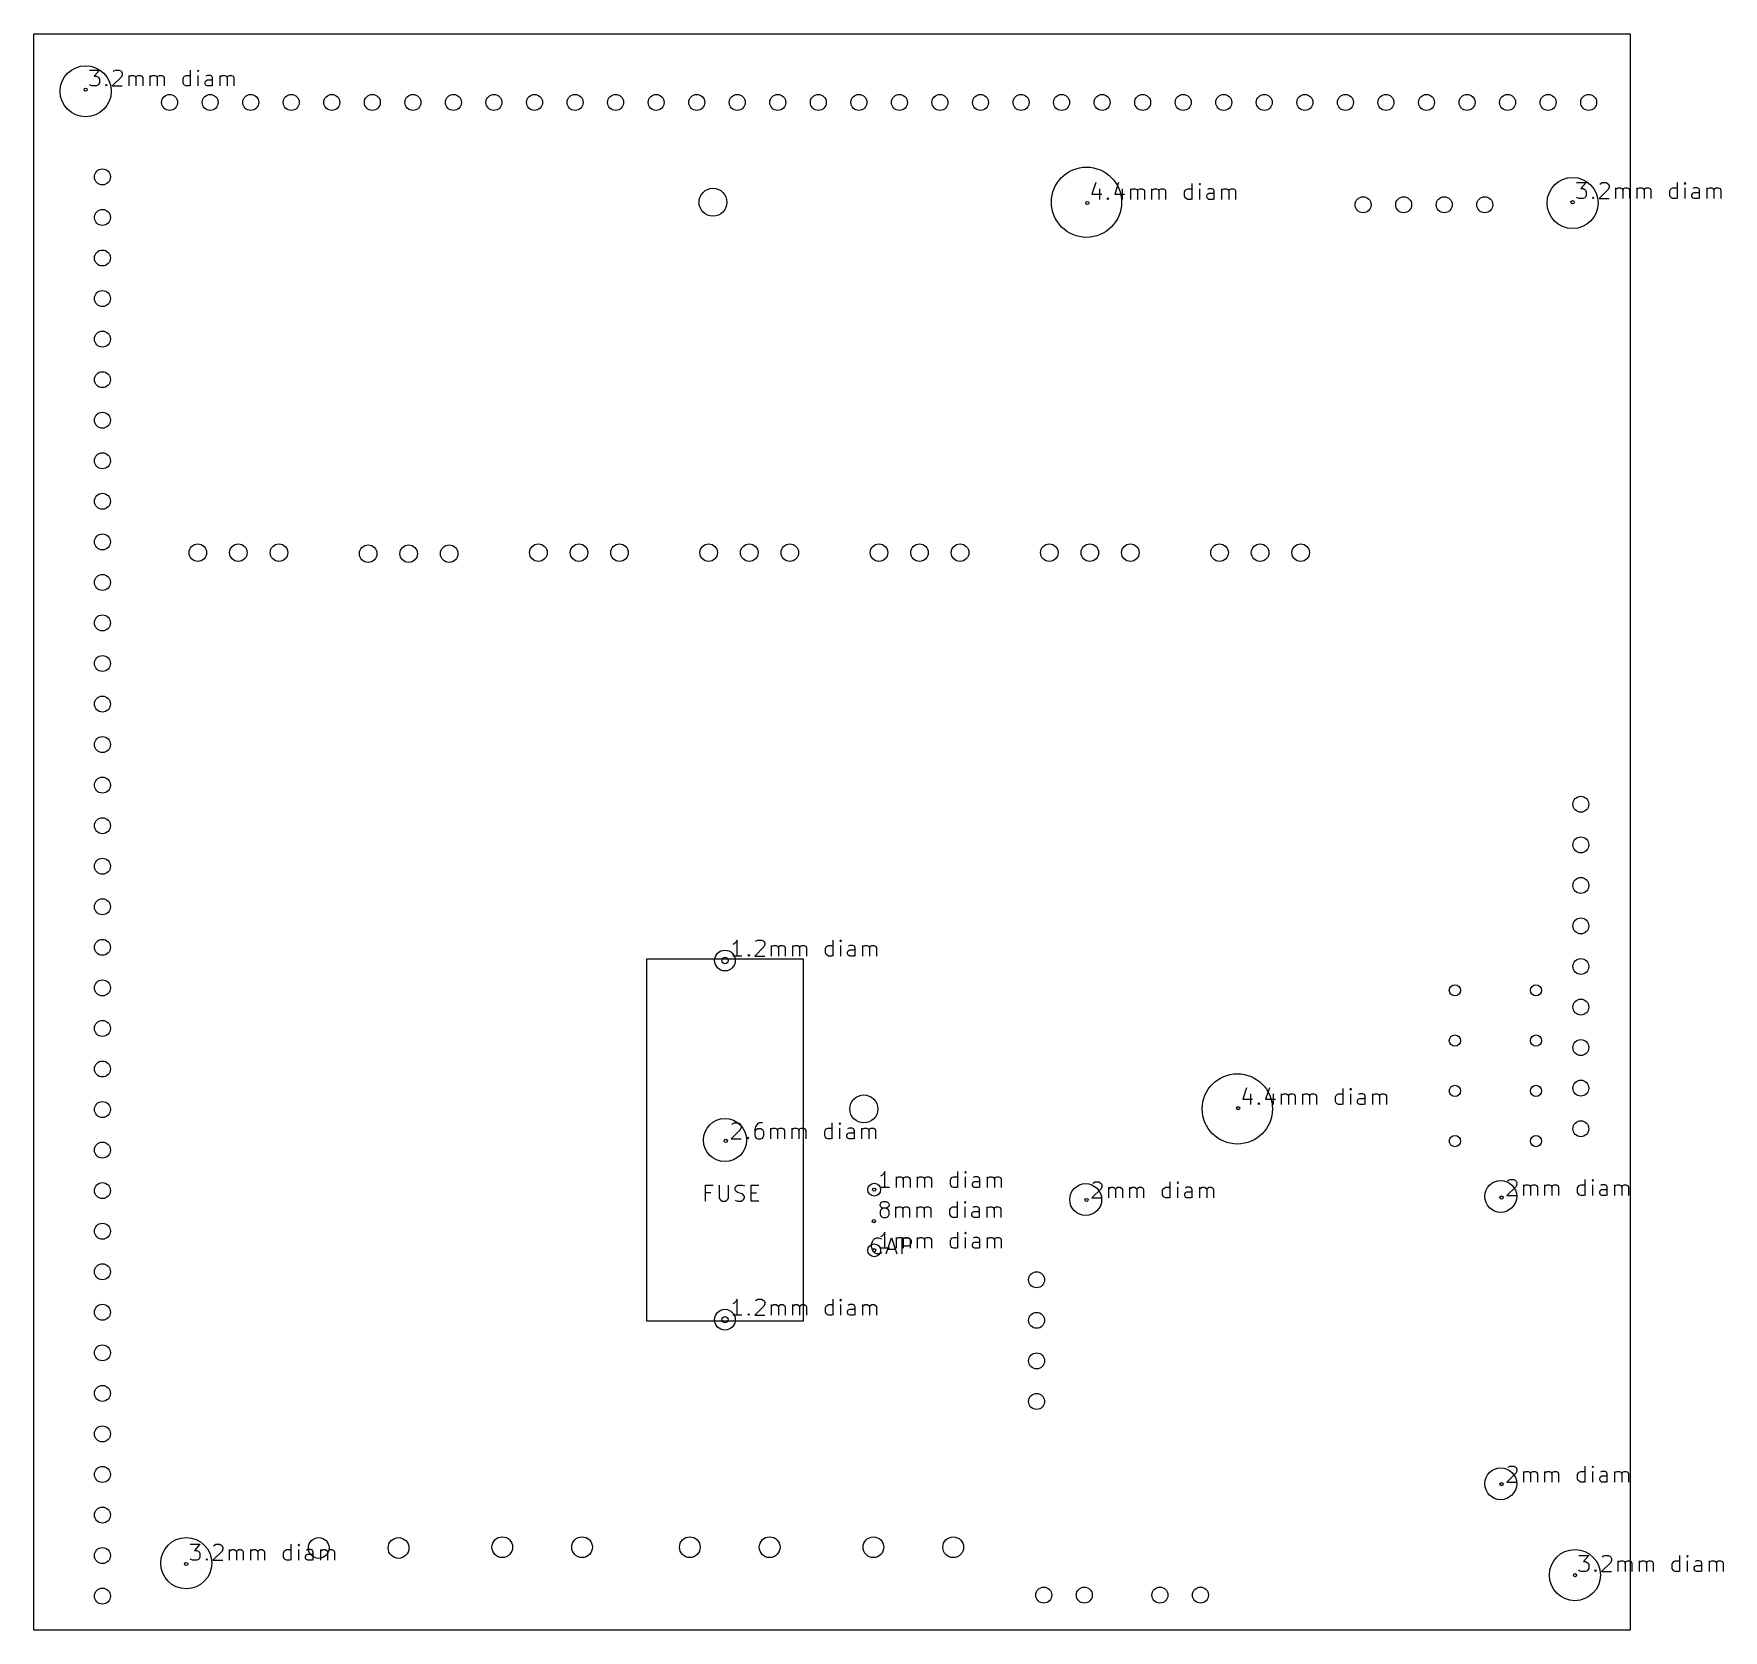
# Model space of a CAD drawing. Extents: x 81 to 187, y -149 to -49.
import ezdxf

# ---------------------------------------------------------------- set-up
doc = ezdxf.new("R2010")
doc.units = 0
doc.layers.add('BLACK', color=7, linetype='CONTINUOUS')

msp = doc.modelspace()

# ---------------------------------------------------------------- linework, layer by layer
at = {"layer": 'BLACK', "linetype": 'CONTINUOUS'}
for p, q in [((80.95, -49.2), (180.95, -49.2)), ((80.95, -149.2), (80.95, -49.2)), ((180.95, -49.2), (180.95, -149.2)), ((84.441541, -51.469819), (85.060588, -51.469819)), ((85.060588, -51.469819), (84.727255, -51.850771)), ((84.727255, -51.850771), (84.870112, -51.850771)), ((84.870112, -51.850771), (84.96535, -51.89839)), ((85.917731, -51.565057), (85.96535, -51.517438)), ((85.96535, -51.517438), (86.060588, -51.469819)), ((86.060588, -51.469819), (86.298683, -51.469819)), ((86.298683, -51.469819), (86.393921, -51.517438)), ((86.393921, -51.517438), (86.44154, -51.565057)), ((86.44154, -51.565057), (86.489159, -51.660295)), ((86.489159, -51.755533), (86.44154, -51.89839)), ((86.489159, -51.660295), (86.489159, -51.755533)), ((86.917731, -52.469819), (86.917731, -51.803152)), ((86.917731, -51.89839), (86.96535, -51.850771)), ((86.96535, -51.850771), (87.060588, -51.803152)), ((87.060588, -51.803152), (87.203445, -51.803152)), ((87.203445, -51.803152), (87.298683, -51.850771)), ((87.298683, -51.850771), (87.346302, -51.946009)), ((87.346302, -51.946009), (87.393921, -51.850771)), ((87.393921, -51.850771), (87.489159, -51.803152)), ((87.489159, -51.803152), (87.632016, -51.803152)), ((87.632016, -51.803152), (87.727255, -51.850771)), ((87.727255, -51.850771), (87.774874, -51.946009)), ((88.251064, -52.469819), (88.251064, -51.803152)), ((88.251064, -51.89839), (88.298683, -51.850771)), ((88.298683, -51.850771), (88.393921, -51.803152)), ((88.393921, -51.803152), (88.536778, -51.803152)), ((88.536778, -51.803152), (88.632016, -51.850771)), ((88.632016, -51.850771), (88.679635, -51.946009)), ((88.679635, -51.946009), (88.727254, -51.850771)), ((88.727254, -51.850771), (88.822492, -51.803152)), ((88.822492, -51.803152), (88.965349, -51.803152)), ((88.965349, -51.803152), (89.060588, -51.850771)), ((89.060588, -51.850771), (89.108207, -51.946009)), ((90.346302, -51.89839), (90.393921, -51.850771)), ((90.393921, -51.850771), (90.489159, -51.803152)), ((90.489159, -51.803152), (90.679635, -51.803152)), ((90.679635, -51.803152), (90.774873, -51.850771)), ((90.774873, -52.469819), (90.774873, -51.469819)), ((91.251064, -51.469819), (91.203445, -51.517438)), ((91.203445, -51.517438), (91.251064, -51.565057)), ((91.298683, -51.517438), (91.251064, -51.469819)), ((91.251064, -51.469819), (91.251064, -51.565057)), ((91.251064, -51.565057), (91.298683, -51.517438)), ((91.251064, -52.469819), (91.251064, -51.803152)), ((91.822492, -51.803152), (91.727254, -51.850771)), ((92.012968, -51.803152), (91.822492, -51.803152)), ((92.108206, -51.850771), (92.012968, -51.803152)), ((92.155825, -51.946009), (92.108206, -51.850771)), ((92.632016, -52.469819), (92.632016, -51.803152)), ((92.632016, -51.89839), (92.679635, -51.850771)), ((92.679635, -51.850771), (92.774873, -51.803152)), ((92.774873, -51.803152), (92.91773, -51.803152)), ((92.91773, -51.803152), (93.012968, -51.850771)), ((93.012968, -51.850771), (93.060587, -51.946009)), ((93.060587, -51.946009), (93.108206, -51.850771)), ((93.108206, -51.850771), (93.203444, -51.803152)), ((93.203444, -51.803152), (93.346301, -51.803152)), ((93.346301, -51.803152), (93.44154, -51.850771)), ((93.44154, -51.850771), (93.489159, -51.946009)), ((84.48916, -52.4222), (84.441541, -52.37458)), ((84.584398, -52.469819), (84.48916, -52.4222)), ((84.870112, -52.469819), (84.584398, -52.469819)), ((84.96535, -52.4222), (84.870112, -52.469819)), ((84.96535, -51.89839), (85.012969, -51.946009)), ((85.012969, -52.37458), (84.96535, -52.4222)), ((85.012969, -51.946009), (85.060588, -52.041247)), ((85.060588, -52.279342), (85.012969, -52.37458)), ((85.060588, -52.041247), (85.060588, -52.279342)), ((85.441541, -52.4222), (85.48916, -52.37458)), ((85.48916, -52.469819), (85.441541, -52.4222)), ((85.48916, -52.37458), (85.536779, -52.4222)), ((85.48916, -52.37458), (85.48916, -52.469819)), ((85.536779, -52.4222), (85.48916, -52.469819)), ((86.44154, -51.89839), (85.870112, -52.469819)), ((85.870112, -52.469819), (86.489159, -52.469819)), ((87.346302, -51.946009), (87.346302, -52.469819)), ((87.774874, -51.946009), (87.774874, -52.469819)), ((88.679635, -51.946009), (88.679635, -52.469819)), ((89.108207, -51.946009), (89.108207, -52.469819)), ((90.298683, -51.993628), (90.346302, -51.89839)), ((90.298683, -52.279342), (90.298683, -51.993628)), ((90.346302, -52.37458), (90.298683, -52.279342)), ((90.393921, -52.4222), (90.346302, -52.37458)), ((90.489159, -52.469819), (90.393921, -52.4222)), ((90.679635, -52.469819), (90.489159, -52.469819)), ((90.774873, -52.4222), (90.679635, -52.469819)), ((91.679635, -52.231723), (91.727254, -52.136485)), ((91.679635, -52.326961), (91.679635, -52.231723)), ((91.727254, -52.4222), (91.679635, -52.326961)), ((91.727254, -52.136485), (91.822492, -52.088866)), ((91.822492, -52.469819), (91.727254, -52.4222)), ((91.822492, -52.088866), (92.060587, -52.088866)), ((92.060587, -52.469819), (91.822492, -52.469819)), ((92.060587, -52.088866), (92.155825, -52.041247)), ((92.155825, -52.4222), (92.060587, -52.469819)), ((92.155825, -52.469819), (92.155825, -51.946009)), ((93.060587, -51.946009), (93.060587, -52.469819)), ((93.489159, -51.946009), (93.489159, -52.469819)), ((147.477255, -58.5222), (147.23916, -59.236485)), ((147.23916, -59.236485), (147.858207, -59.236485)), ((147.71535, -58.903152), (147.71535, -59.569819)), ((148.905826, -58.5222), (148.667731, -59.236485)), ((148.667731, -59.236485), (149.286778, -59.236485)), ((149.143921, -58.903152), (149.143921, -59.569819)), ((149.667731, -59.569819), (149.667731, -58.903152)), ((149.667731, -58.99839), (149.71535, -58.950771)), ((149.71535, -58.950771), (149.810588, -58.903152)), ((149.810588, -58.903152), (149.953445, -58.903152)), ((149.953445, -58.903152), (150.048683, -58.950771)), ((150.048683, -58.950771), (150.096302, -59.046009)), ((150.096302, -59.046009), (150.143921, -58.950771)), ((150.096302, -59.046009), (150.096302, -59.569819)), ((150.143921, -58.950771), (150.239159, -58.903152)), ((150.239159, -58.903152), (150.382016, -58.903152)), ((150.382016, -58.903152), (150.477255, -58.950771)), ((150.477255, -58.950771), (150.524874, -59.046009)), ((150.524874, -59.046009), (150.524874, -59.569819)), ((151.001064, -59.569819), (151.001064, -58.903152)), ((151.001064, -58.99839), (151.048683, -58.950771)), ((151.048683, -58.950771), (151.143921, -58.903152)), ((151.143921, -58.903152), (151.286778, -58.903152)), ((151.286778, -58.903152), (151.382016, -58.950771)), ((151.382016, -58.950771), (151.429635, -59.046009)), ((151.429635, -59.046009), (151.477254, -58.950771)), ((151.429635, -59.046009), (151.429635, -59.569819)), ((151.477254, -58.950771), (151.572492, -58.903152)), ((151.572492, -58.903152), (151.715349, -58.903152)), ((151.715349, -58.903152), (151.810588, -58.950771)), ((151.810588, -58.950771), (151.858207, -59.046009)), ((151.858207, -59.046009), (151.858207, -59.569819)), ((153.048683, -59.093628), (153.096302, -58.99839)), ((153.048683, -59.379342), (153.048683, -59.093628)), ((153.096302, -58.99839), (153.143921, -58.950771)), ((153.143921, -58.950771), (153.239159, -58.903152)), ((153.239159, -58.903152), (153.429635, -58.903152)), ((153.429635, -58.903152), (153.524873, -58.950771)), ((153.524873, -59.569819), (153.524873, -58.569819)), ((154.001064, -58.569819), (153.953445, -58.617438)), ((153.953445, -58.617438), (154.001064, -58.665057)), ((154.048683, -58.617438), (154.001064, -58.569819)), ((154.001064, -58.569819), (154.001064, -58.665057)), ((154.001064, -58.665057), (154.048683, -58.617438)), ((154.001064, -59.569819), (154.001064, -58.903152)), ((154.429635, -59.331723), (154.477254, -59.236485)), ((154.572492, -58.903152), (154.477254, -58.950771)), ((154.477254, -59.236485), (154.572492, -59.188866)), ((154.762968, -58.903152), (154.572492, -58.903152)), ((154.572492, -59.188866), (154.810587, -59.188866)), ((154.858206, -58.950771), (154.762968, -58.903152)), ((154.810587, -59.188866), (154.905825, -59.141247)), ((154.905825, -59.046009), (154.858206, -58.950771)), ((154.905825, -59.569819), (154.905825, -59.046009)), ((155.382016, -59.569819), (155.382016, -58.903152)), ((155.382016, -58.99839), (155.429635, -58.950771)), ((155.429635, -58.950771), (155.524873, -58.903152)), ((155.524873, -58.903152), (155.66773, -58.903152)), ((155.66773, -58.903152), (155.762968, -58.950771)), ((155.762968, -58.950771), (155.810587, -59.046009)), ((155.810587, -59.046009), (155.858206, -58.950771)), ((155.810587, -59.046009), (155.810587, -59.569819)), ((155.858206, -58.950771), (155.953444, -58.903152)), ((155.953444, -58.903152), (156.096301, -58.903152)), ((156.096301, -58.903152), (156.19154, -58.950771)), ((156.19154, -58.950771), (156.239159, -59.046009)), ((156.239159, -59.046009), (156.239159, -59.569819)), ((177.591541, -58.519819), (178.210588, -58.519819)), ((178.210588, -58.519819), (177.877255, -58.900771)), ((177.877255, -58.900771), (178.020112, -58.900771)), ((178.020112, -58.900771), (178.11535, -58.94839)), ((178.11535, -58.94839), (178.162969, -58.996009)), ((178.162969, -58.996009), (178.210588, -59.091247)), ((178.210588, -59.091247), (178.210588, -59.329342)), ((179.59154, -58.94839), (179.020112, -59.519819)), ((179.067731, -58.615057), (179.11535, -58.567438)), ((179.11535, -58.567438), (179.210588, -58.519819)), ((179.210588, -58.519819), (179.448683, -58.519819)), ((179.448683, -58.519819), (179.543921, -58.567438)), ((179.543921, -58.567438), (179.59154, -58.615057)), ((179.59154, -58.615057), (179.639159, -58.710295)), ((179.639159, -58.805533), (179.59154, -58.94839)), ((179.639159, -58.710295), (179.639159, -58.805533)), ((180.067731, -59.519819), (180.067731, -58.853152)), ((180.067731, -58.94839), (180.11535, -58.900771)), ((180.11535, -58.900771), (180.210588, -58.853152)), ((180.210588, -58.853152), (180.353445, -58.853152)), ((180.353445, -58.853152), (180.448683, -58.900771)), ((180.448683, -58.900771), (180.496302, -58.996009)), ((180.496302, -58.996009), (180.543921, -58.900771)), ((180.496302, -58.996009), (180.496302, -59.519819)), ((180.543921, -58.900771), (180.639159, -58.853152)), ((180.639159, -58.853152), (180.782016, -58.853152)), ((180.782016, -58.853152), (180.877255, -58.900771)), ((180.877255, -58.900771), (180.924874, -58.996009)), ((180.924874, -58.996009), (180.924874, -59.519819)), ((181.401064, -59.519819), (181.401064, -58.853152)), ((181.401064, -58.94839), (181.448683, -58.900771)), ((181.448683, -58.900771), (181.543921, -58.853152)), ((181.543921, -58.853152), (181.686778, -58.853152)), ((181.686778, -58.853152), (181.782016, -58.900771)), ((181.782016, -58.900771), (181.829635, -58.996009)), ((181.829635, -58.996009), (181.877254, -58.900771)), ((181.829635, -58.996009), (181.829635, -59.519819)), ((181.877254, -58.900771), (181.972492, -58.853152)), ((181.972492, -58.853152), (182.115349, -58.853152)), ((182.115349, -58.853152), (182.210588, -58.900771)), ((182.210588, -58.900771), (182.258207, -58.996009)), ((182.258207, -58.996009), (182.258207, -59.519819)), ((183.448683, -59.043628), (183.496302, -58.94839)), ((183.448683, -59.329342), (183.448683, -59.043628)), ((183.496302, -58.94839), (183.543921, -58.900771)), ((183.543921, -58.900771), (183.639159, -58.853152)), ((183.639159, -58.853152), (183.829635, -58.853152)), ((183.829635, -58.853152), (183.924873, -58.900771)), ((183.924873, -59.519819), (183.924873, -58.519819)), ((184.401064, -58.519819), (184.353445, -58.567438)), ((184.353445, -58.567438), (184.401064, -58.615057)), ((184.448683, -58.567438), (184.401064, -58.519819)), ((184.401064, -58.519819), (184.401064, -58.615057)), ((184.401064, -58.615057), (184.448683, -58.567438)), ((184.401064, -59.519819), (184.401064, -58.853152)), ((184.829635, -59.281723), (184.877254, -59.186485)), ((184.972492, -58.853152), (184.877254, -58.900771)), ((184.877254, -59.186485), (184.972492, -59.138866)), ((185.162968, -58.853152), (184.972492, -58.853152)), ((184.972492, -59.138866), (185.210587, -59.138866)), ((185.258206, -58.900771), (185.162968, -58.853152)), ((185.210587, -59.138866), (185.305825, -59.091247)), ((185.305825, -58.996009), (185.258206, -58.900771)), ((185.305825, -59.519819), (185.305825, -58.996009)), ((185.782016, -59.519819), (185.782016, -58.853152)), ((185.782016, -58.94839), (185.829635, -58.900771)), ((185.829635, -58.900771), (185.924873, -58.853152)), ((185.924873, -58.853152), (186.06773, -58.853152)), ((186.06773, -58.853152), (186.162968, -58.900771)), ((186.162968, -58.900771), (186.210587, -58.996009)), ((186.210587, -58.996009), (186.258206, -58.900771)), ((186.210587, -58.996009), (186.210587, -59.519819)), ((186.258206, -58.900771), (186.353444, -58.853152)), ((186.353444, -58.853152), (186.496301, -58.853152)), ((186.496301, -58.853152), (186.59154, -58.900771)), ((186.59154, -58.900771), (186.639159, -58.996009)), ((186.639159, -58.996009), (186.639159, -59.519819)), ((148.191541, -59.5222), (148.23916, -59.47458)), ((148.23916, -59.569819), (148.191541, -59.5222)), ((148.23916, -59.47458), (148.286779, -59.5222)), ((148.23916, -59.47458), (148.23916, -59.569819)), ((148.286779, -59.5222), (148.23916, -59.569819)), ((153.096302, -59.47458), (153.048683, -59.379342)), ((153.143921, -59.5222), (153.096302, -59.47458)), ((153.239159, -59.569819), (153.143921, -59.5222)), ((153.429635, -59.569819), (153.239159, -59.569819)), ((153.524873, -59.5222), (153.429635, -59.569819)), ((154.429635, -59.426961), (154.429635, -59.331723)), ((154.477254, -59.5222), (154.429635, -59.426961)), ((154.572492, -59.569819), (154.477254, -59.5222)), ((154.810587, -59.569819), (154.572492, -59.569819)), ((154.905825, -59.5222), (154.810587, -59.569819)), ((177.63916, -59.4722), (177.591541, -59.42458)), ((177.734398, -59.519819), (177.63916, -59.4722)), ((178.020112, -59.519819), (177.734398, -59.519819)), ((178.11535, -59.4722), (178.020112, -59.519819)), ((178.162969, -59.42458), (178.11535, -59.4722)), ((178.210588, -59.329342), (178.162969, -59.42458)), ((178.591541, -59.4722), (178.63916, -59.42458)), ((178.63916, -59.519819), (178.591541, -59.4722)), ((178.63916, -59.42458), (178.686779, -59.4722)), ((178.63916, -59.42458), (178.63916, -59.519819)), ((178.686779, -59.4722), (178.63916, -59.519819)), ((179.020112, -59.519819), (179.639159, -59.519819)), ((183.496302, -59.42458), (183.448683, -59.329342)), ((183.543921, -59.4722), (183.496302, -59.42458)), ((183.639159, -59.519819), (183.543921, -59.4722)), ((183.829635, -59.519819), (183.639159, -59.519819)), ((183.924873, -59.4722), (183.829635, -59.519819)), ((184.829635, -59.376961), (184.829635, -59.281723)), ((184.877254, -59.4722), (184.829635, -59.376961)), ((184.972492, -59.519819), (184.877254, -59.4722)), ((185.210587, -59.519819), (184.972492, -59.519819)), ((185.305825, -59.4722), (185.210587, -59.519819)), ((124.834398, -106.207914), (124.73916, -106.255533)), ((124.929636, -106.112676), (124.834398, -106.207914)), ((125.024874, -105.969819), (124.929636, -106.112676)), ((125.024874, -106.969819), (125.024874, -105.969819)), ((125.691541, -106.9222), (125.73916, -106.87458)), ((125.73916, -106.87458), (125.786779, -106.9222)), ((125.73916, -106.87458), (125.73916, -106.969819)), ((126.69154, -106.39839), (126.120112, -106.969819)), ((126.167731, -106.065057), (126.21535, -106.017438)), ((126.21535, -106.017438), (126.310588, -105.969819)), ((126.310588, -105.969819), (126.548683, -105.969819)), ((126.548683, -105.969819), (126.643921, -106.017438)), ((126.643921, -106.017438), (126.69154, -106.065057)), ((126.69154, -106.065057), (126.739159, -106.160295)), ((126.739159, -106.255533), (126.69154, -106.39839)), ((126.739159, -106.160295), (126.739159, -106.255533)), ((127.167731, -106.969819), (127.167731, -106.303152)), ((127.167731, -106.39839), (127.21535, -106.350771)), ((127.21535, -106.350771), (127.310588, -106.303152)), ((127.310588, -106.303152), (127.453445, -106.303152)), ((127.453445, -106.303152), (127.548683, -106.350771)), ((127.548683, -106.350771), (127.596302, -106.446009)), ((127.596302, -106.446009), (127.643921, -106.350771)), ((127.596302, -106.446009), (127.596302, -106.969819)), ((127.643921, -106.350771), (127.739159, -106.303152)), ((127.739159, -106.303152), (127.882016, -106.303152)), ((127.882016, -106.303152), (127.977255, -106.350771)), ((127.977255, -106.350771), (128.024874, -106.446009)), ((128.024874, -106.446009), (128.024874, -106.969819)), ((128.501064, -106.969819), (128.501064, -106.303152)), ((128.501064, -106.39839), (128.548683, -106.350771)), ((128.548683, -106.350771), (128.643921, -106.303152)), ((128.643921, -106.303152), (128.786778, -106.303152)), ((128.786778, -106.303152), (128.882016, -106.350771)), ((128.882016, -106.350771), (128.929635, -106.446009)), ((128.929635, -106.446009), (128.977254, -106.350771)), ((128.929635, -106.446009), (128.929635, -106.969819)), ((128.977254, -106.350771), (129.072492, -106.303152)), ((129.072492, -106.303152), (129.215349, -106.303152)), ((129.215349, -106.303152), (129.310588, -106.350771)), ((129.310588, -106.350771), (129.358207, -106.446009)), ((129.358207, -106.446009), (129.358207, -106.969819)), ((130.548683, -106.493628), (130.596302, -106.39839)), ((130.548683, -106.779342), (130.548683, -106.493628)), ((130.596302, -106.87458), (130.548683, -106.779342)), ((130.596302, -106.39839), (130.643921, -106.350771)), ((130.643921, -106.9222), (130.596302, -106.87458)), ((130.643921, -106.350771), (130.739159, -106.303152)), ((130.739159, -106.303152), (130.929635, -106.303152)), ((130.929635, -106.303152), (131.024873, -106.350771)), ((131.024873, -106.969819), (131.024873, -105.969819)), ((131.501064, -105.969819), (131.453445, -106.017438)), ((131.453445, -106.017438), (131.501064, -106.065057)), ((131.548683, -106.017438), (131.501064, -105.969819)), ((131.501064, -105.969819), (131.501064, -106.065057)), ((131.501064, -106.065057), (131.548683, -106.017438)), ((131.501064, -106.969819), (131.501064, -106.303152)), ((131.929635, -106.731723), (131.977254, -106.636485)), ((131.929635, -106.826961), (131.929635, -106.731723)), ((131.977254, -106.9222), (131.929635, -106.826961)), ((132.072492, -106.303152), (131.977254, -106.350771)), ((131.977254, -106.636485), (132.072492, -106.588866)), ((132.262968, -106.303152), (132.072492, -106.303152)), ((132.072492, -106.588866), (132.310587, -106.588866)), ((132.358206, -106.350771), (132.262968, -106.303152)), ((132.310587, -106.588866), (132.405825, -106.541247)), ((132.405825, -106.446009), (132.358206, -106.350771)), ((132.405825, -106.969819), (132.405825, -106.446009)), ((132.882016, -106.969819), (132.882016, -106.303152)), ((132.882016, -106.39839), (132.929635, -106.350771)), ((132.929635, -106.350771), (133.024873, -106.303152)), ((133.024873, -106.303152), (133.16773, -106.303152)), ((133.16773, -106.303152), (133.262968, -106.350771)), ((133.262968, -106.350771), (133.310587, -106.446009)), ((133.310587, -106.446009), (133.358206, -106.350771)), ((133.310587, -106.446009), (133.310587, -106.969819)), ((133.358206, -106.350771), (133.453444, -106.303152)), ((133.453444, -106.303152), (133.596301, -106.303152)), ((133.596301, -106.303152), (133.69154, -106.350771)), ((133.69154, -106.350771), (133.739159, -106.446009)), ((133.739159, -106.446009), (133.739159, -106.969819)), ((119.35, -107.15), (129.15, -107.15)), ((119.35, -129.85), (119.35, -107.15)), ((125.310588, -106.969819), (124.73916, -106.969819)), ((125.73916, -106.969819), (125.691541, -106.9222)), ((125.786779, -106.9222), (125.73916, -106.969819)), ((126.120112, -106.969819), (126.739159, -106.969819)), ((129.15, -107.15), (129.15, -129.85)), ((130.739159, -106.969819), (130.643921, -106.9222)), ((130.929635, -106.969819), (130.739159, -106.969819)), ((131.024873, -106.9222), (130.929635, -106.969819)), ((132.072492, -106.969819), (131.977254, -106.9222)), ((132.310587, -106.969819), (132.072492, -106.969819)), ((132.405825, -106.9222), (132.310587, -106.969819)), ((156.927255, -115.2222), (156.68916, -115.936485)), ((158.355826, -115.2222), (158.117731, -115.936485)), ((162.974873, -116.269819), (162.974873, -115.269819)), ((163.451064, -115.269819), (163.403445, -115.317438)), ((163.403445, -115.317438), (163.451064, -115.365057)), ((163.498683, -115.317438), (163.451064, -115.269819)), ((163.451064, -115.269819), (163.451064, -115.365057)), ((163.451064, -115.365057), (163.498683, -115.317438)), ((156.68916, -115.936485), (157.308207, -115.936485)), ((157.16535, -115.603152), (157.16535, -116.269819)), ((157.641541, -116.2222), (157.68916, -116.17458)), ((157.68916, -116.269819), (157.641541, -116.2222)), ((157.68916, -116.17458), (157.736779, -116.2222)), ((157.68916, -116.17458), (157.68916, -116.269819)), ((157.736779, -116.2222), (157.68916, -116.269819)), ((158.117731, -115.936485), (158.736778, -115.936485)), ((158.593921, -115.603152), (158.593921, -116.269819)), ((159.117731, -116.269819), (159.117731, -115.603152)), ((159.117731, -115.69839), (159.16535, -115.650771)), ((159.16535, -115.650771), (159.260588, -115.603152)), ((159.260588, -115.603152), (159.403445, -115.603152)), ((159.403445, -115.603152), (159.498683, -115.650771)), ((159.498683, -115.650771), (159.546302, -115.746009)), ((159.546302, -115.746009), (159.593921, -115.650771)), ((159.546302, -115.746009), (159.546302, -116.269819)), ((159.593921, -115.650771), (159.689159, -115.603152)), ((159.689159, -115.603152), (159.832016, -115.603152)), ((159.832016, -115.603152), (159.927255, -115.650771)), ((159.927255, -115.650771), (159.974874, -115.746009)), ((159.974874, -115.746009), (159.974874, -116.269819)), ((160.451064, -116.269819), (160.451064, -115.603152)), ((160.451064, -115.69839), (160.498683, -115.650771)), ((160.498683, -115.650771), (160.593921, -115.603152)), ((160.593921, -115.603152), (160.736778, -115.603152)), ((160.736778, -115.603152), (160.832016, -115.650771)), ((160.832016, -115.650771), (160.879635, -115.746009)), ((160.879635, -115.746009), (160.927254, -115.650771)), ((160.879635, -115.746009), (160.879635, -116.269819)), ((160.927254, -115.650771), (161.022492, -115.603152)), ((161.022492, -115.603152), (161.165349, -115.603152)), ((161.165349, -115.603152), (161.260588, -115.650771)), ((161.260588, -115.650771), (161.308207, -115.746009)), ((161.308207, -115.746009), (161.308207, -116.269819)), ((162.498683, -115.793628), (162.546302, -115.69839)), ((162.498683, -116.079342), (162.498683, -115.793628)), ((162.546302, -116.17458), (162.498683, -116.079342)), ((162.546302, -115.69839), (162.593921, -115.650771)), ((162.593921, -116.2222), (162.546302, -116.17458)), ((162.593921, -115.650771), (162.689159, -115.603152)), ((162.689159, -116.269819), (162.593921, -116.2222)), ((162.689159, -115.603152), (162.879635, -115.603152)), ((162.879635, -116.269819), (162.689159, -116.269819)), ((162.879635, -115.603152), (162.974873, -115.650771)), ((162.974873, -116.2222), (162.879635, -116.269819)), ((163.451064, -116.269819), (163.451064, -115.603152)), ((163.879635, -116.031723), (163.927254, -115.936485)), ((163.879635, -116.126961), (163.879635, -116.031723)), ((163.927254, -116.2222), (163.879635, -116.126961)), ((164.022492, -115.603152), (163.927254, -115.650771)), ((163.927254, -115.936485), (164.022492, -115.888866)), ((164.022492, -116.269819), (163.927254, -116.2222)), ((164.212968, -115.603152), (164.022492, -115.603152)), ((164.022492, -115.888866), (164.260587, -115.888866)), ((164.260587, -116.269819), (164.022492, -116.269819)), ((164.308206, -115.650771), (164.212968, -115.603152)), ((164.260587, -115.888866), (164.355825, -115.841247)), ((164.355825, -116.2222), (164.260587, -116.269819)), ((164.355825, -115.746009), (164.308206, -115.650771)), ((164.355825, -116.269819), (164.355825, -115.746009)), ((164.832016, -116.269819), (164.832016, -115.603152)), ((164.832016, -115.69839), (164.879635, -115.650771)), ((164.879635, -115.650771), (164.974873, -115.603152)), ((164.974873, -115.603152), (165.11773, -115.603152)), ((165.11773, -115.603152), (165.212968, -115.650771)), ((165.212968, -115.650771), (165.260587, -115.746009)), ((165.260587, -115.746009), (165.308206, -115.650771)), ((165.260587, -115.746009), (165.260587, -116.269819)), ((165.308206, -115.650771), (165.403444, -115.603152)), ((165.403444, -115.603152), (165.546301, -115.603152)), ((165.546301, -115.603152), (165.64154, -115.650771)), ((165.64154, -115.650771), (165.689159, -115.746009)), ((165.689159, -115.746009), (165.689159, -116.269819)), ((124.68916, -117.515057), (124.736779, -117.467438)), ((124.736779, -117.467438), (124.832017, -117.419819)), ((124.832017, -117.419819), (125.070112, -117.419819)), ((125.070112, -117.419819), (125.16535, -117.467438)), ((125.16535, -117.467438), (125.212969, -117.515057)), ((126.308207, -117.467438), (126.260588, -117.515057)), ((126.403445, -117.419819), (126.308207, -117.467438)), ((126.593921, -117.419819), (126.403445, -117.419819)), ((130.974873, -118.419819), (130.974873, -117.419819)), ((131.451064, -117.419819), (131.403445, -117.467438)), ((131.403445, -117.467438), (131.451064, -117.515057)), ((131.498683, -117.467438), (131.451064, -117.419819)), ((131.451064, -117.419819), (131.451064, -117.515057)), ((131.451064, -117.515057), (131.498683, -117.467438)), ((125.212969, -117.84839), (124.641541, -118.419819)), ((124.641541, -118.419819), (125.260588, -118.419819)), ((125.212969, -117.515057), (125.260588, -117.610295)), ((125.260588, -117.705533), (125.212969, -117.84839)), ((125.260588, -117.610295), (125.260588, -117.705533)), ((125.641541, -118.3722), (125.68916, -118.32458)), ((125.68916, -118.419819), (125.641541, -118.3722)), ((125.68916, -118.32458), (125.736779, -118.3722)), ((125.68916, -118.32458), (125.68916, -118.419819)), ((125.736779, -118.3722), (125.68916, -118.419819)), ((126.16535, -117.657914), (126.117731, -117.84839)), ((126.117731, -117.84839), (126.117731, -118.229342)), ((126.16535, -117.896009), (126.117731, -117.991247)), ((126.117731, -118.229342), (126.16535, -118.32458)), ((126.260588, -117.515057), (126.16535, -117.657914)), ((126.212969, -117.84839), (126.16535, -117.896009)), ((126.16535, -118.32458), (126.212969, -118.3722)), ((126.308207, -117.800771), (126.212969, -117.84839)), ((126.212969, -118.3722), (126.308207, -118.419819)), ((126.498683, -117.800771), (126.308207, -117.800771)), ((126.308207, -118.419819), (126.498683, -118.419819)), ((126.593921, -117.84839), (126.498683, -117.800771)), ((126.498683, -118.419819), (126.593921, -118.3722)), ((126.64154, -117.896009), (126.593921, -117.84839)), ((126.593921, -118.3722), (126.64154, -118.32458)), ((126.689159, -117.991247), (126.64154, -117.896009)), ((126.64154, -118.32458), (126.689159, -118.229342)), ((126.689159, -118.229342), (126.689159, -117.991247)), ((127.117731, -118.419819), (127.117731, -117.753152)), ((127.117731, -117.84839), (127.16535, -117.800771)), ((127.16535, -117.800771), (127.260588, -117.753152)), ((127.260588, -117.753152), (127.403445, -117.753152)), ((127.403445, -117.753152), (127.498683, -117.800771)), ((127.498683, -117.800771), (127.546302, -117.896009)), ((127.546302, -117.896009), (127.593921, -117.800771)), ((127.546302, -117.896009), (127.546302, -118.419819)), ((127.593921, -117.800771), (127.689159, -117.753152)), ((127.689159, -117.753152), (127.832016, -117.753152)), ((127.832016, -117.753152), (127.927255, -117.800771)), ((127.927255, -117.800771), (127.974874, -117.896009)), ((127.974874, -117.896009), (127.974874, -118.419819)), ((128.451064, -118.419819), (128.451064, -117.753152)), ((128.451064, -117.84839), (128.498683, -117.800771)), ((128.498683, -117.800771), (128.593921, -117.753152)), ((128.593921, -117.753152), (128.736778, -117.753152)), ((128.736778, -117.753152), (128.832016, -117.800771)), ((128.832016, -117.800771), (128.879635, -117.896009)), ((128.879635, -117.896009), (128.927254, -117.800771)), ((128.879635, -117.896009), (128.879635, -118.419819)), ((128.927254, -117.800771), (129.022492, -117.753152)), ((129.022492, -117.753152), (129.165349, -117.753152)), ((129.165349, -117.753152), (129.260588, -117.800771)), ((129.260588, -117.800771), (129.308207, -117.896009)), ((129.308207, -117.896009), (129.308207, -118.419819)), ((130.498683, -117.943628), (130.546302, -117.84839)), ((130.498683, -118.229342), (130.498683, -117.943628)), ((130.546302, -118.32458), (130.498683, -118.229342)), ((130.546302, -117.84839), (130.593921, -117.800771)), ((130.593921, -118.3722), (130.546302, -118.32458)), ((130.593921, -117.800771), (130.689159, -117.753152)), ((130.689159, -118.419819), (130.593921, -118.3722)), ((130.689159, -117.753152), (130.879635, -117.753152)), ((130.879635, -118.419819), (130.689159, -118.419819)), ((130.879635, -117.753152), (130.974873, -117.800771)), ((130.974873, -118.3722), (130.879635, -118.419819)), ((131.451064, -118.419819), (131.451064, -117.753152)), ((131.879635, -118.181723), (131.927254, -118.086485)), ((131.879635, -118.276961), (131.879635, -118.181723)), ((131.927254, -118.3722), (131.879635, -118.276961)), ((132.022492, -117.753152), (131.927254, -117.800771)), ((131.927254, -118.086485), (132.022492, -118.038866)), ((132.022492, -118.419819), (131.927254, -118.3722)), ((132.212968, -117.753152), (132.022492, -117.753152)), ((132.022492, -118.038866), (132.260587, -118.038866)), ((132.260587, -118.419819), (132.022492, -118.419819)), ((132.308206, -117.800771), (132.212968, -117.753152)), ((132.260587, -118.038866), (132.355825, -117.991247)), ((132.355825, -118.3722), (132.260587, -118.419819)), ((132.355825, -117.896009), (132.308206, -117.800771)), ((132.355825, -118.419819), (132.355825, -117.896009)), ((132.832016, -118.419819), (132.832016, -117.753152)), ((132.832016, -117.84839), (132.879635, -117.800771)), ((132.879635, -117.800771), (132.974873, -117.753152)), ((132.974873, -117.753152), (133.11773, -117.753152)), ((133.11773, -117.753152), (133.212968, -117.800771)), ((133.212968, -117.800771), (133.260587, -117.896009)), ((133.260587, -117.896009), (133.308206, -117.800771)), ((133.260587, -117.896009), (133.260587, -118.419819)), ((133.308206, -117.800771), (133.403444, -117.753152)), ((133.403444, -117.753152), (133.546301, -117.753152)), ((133.546301, -117.753152), (133.64154, -117.800771)), ((133.64154, -117.800771), (133.689159, -117.896009)), ((133.689159, -117.896009), (133.689159, -118.419819)), ((134.179636, -120.612676), (134.084398, -120.707914)), ((134.274874, -120.469819), (134.179636, -120.612676)), ((134.274874, -121.469819), (134.274874, -120.469819)), ((138.846302, -121.469819), (138.846302, -120.469819)), ((139.322493, -120.469819), (139.274874, -120.517438)), ((139.274874, -120.517438), (139.322493, -120.565057)), ((139.370112, -120.517438), (139.322493, -120.469819)), ((139.322493, -120.469819), (139.322493, -120.565057)), ((139.322493, -120.565057), (139.370112, -120.517438)), ((123.036779, -122.319819), (123.036779, -121.319819)), ((123.036779, -121.319819), (123.512969, -121.319819)), ((123.893922, -121.319819), (123.893922, -122.129342)), ((124.46535, -122.129342), (124.46535, -121.319819)), ((124.893922, -121.510295), (124.941541, -121.415057)), ((124.893922, -121.605533), (124.893922, -121.510295)), ((124.941541, -121.700771), (124.893922, -121.605533)), ((124.941541, -121.415057), (124.98916, -121.367438)), ((124.98916, -121.74839), (124.941541, -121.700771)), ((124.98916, -121.367438), (125.084398, -121.319819)), ((125.084398, -121.319819), (125.322493, -121.319819)), ((125.322493, -121.319819), (125.46535, -121.367438)), ((125.893922, -122.319819), (125.893922, -121.319819)), ((125.893922, -121.319819), (126.370112, -121.319819)), ((134.084398, -120.707914), (133.98916, -120.755533)), ((134.560588, -121.469819), (133.98916, -121.469819)), ((134.98916, -121.469819), (134.98916, -120.803152)), ((134.98916, -120.89839), (135.036779, -120.850771)), ((135.036779, -120.850771), (135.132017, -120.803152)), ((135.132017, -120.803152), (135.274874, -120.803152)), ((135.274874, -120.803152), (135.370112, -120.850771)), ((135.370112, -120.850771), (135.417731, -120.946009)), ((135.417731, -120.946009), (135.46535, -120.850771)), ((135.417731, -120.946009), (135.417731, -121.469819)), ((135.46535, -120.850771), (135.560588, -120.803152)), ((135.560588, -120.803152), (135.703445, -120.803152)), ((135.703445, -120.803152), (135.798684, -120.850771)), ((135.798684, -120.850771), (135.846303, -120.946009)), ((135.846303, -120.946009), (135.846303, -121.469819)), ((136.322493, -121.469819), (136.322493, -120.803152)), ((136.322493, -120.89839), (136.370112, -120.850771)), ((136.370112, -120.850771), (136.46535, -120.803152)), ((136.46535, -120.803152), (136.608207, -120.803152)), ((136.608207, -120.803152), (136.703445, -120.850771)), ((136.703445, -120.850771), (136.751064, -120.946009)), ((136.751064, -120.946009), (136.798683, -120.850771)), ((136.751064, -120.946009), (136.751064, -121.469819)), ((136.798683, -120.850771), (136.893921, -120.803152)), ((136.893921, -120.803152), (137.036778, -120.803152)), ((137.036778, -120.803152), (137.132017, -120.850771)), ((137.132017, -120.850771), (137.179636, -120.946009)), ((137.179636, -120.946009), (137.179636, -121.469819)), ((138.370112, -120.993628), (138.417731, -120.89839)), ((138.370112, -121.279342), (138.370112, -120.993628)), ((138.417731, -121.37458), (138.370112, -121.279342)), ((138.417731, -120.89839), (138.46535, -120.850771)), ((138.46535, -121.4222), (138.417731, -121.37458)), ((138.46535, -120.850771), (138.560588, -120.803152)), ((138.560588, -121.469819), (138.46535, -121.4222)), ((138.560588, -120.803152), (138.751064, -120.803152)), ((138.751064, -121.469819), (138.560588, -121.469819)), ((138.751064, -120.803152), (138.846302, -120.850771)), ((138.846302, -121.4222), (138.751064, -121.469819)), ((139.322493, -121.469819), (139.322493, -120.803152)), ((139.751064, -121.231723), (139.798683, -121.136485)), ((139.751064, -121.326961), (139.751064, -121.231723)), ((139.798683, -121.4222), (139.751064, -121.326961)), ((139.893921, -120.803152), (139.798683, -120.850771)), ((139.798683, -121.136485), (139.893921, -121.088866)), ((139.893921, -121.469819), (139.798683, -121.4222)), ((140.084397, -120.803152), (139.893921, -120.803152)), ((139.893921, -121.088866), (140.132016, -121.088866)), ((140.132016, -121.469819), (139.893921, -121.469819)), ((140.179635, -120.850771), (140.084397, -120.803152)), ((140.132016, -121.088866), (140.227254, -121.041247)), ((140.227254, -121.4222), (140.132016, -121.469819)), ((140.227254, -120.946009), (140.179635, -120.850771)), ((140.227254, -121.469819), (140.227254, -120.946009)), ((140.703445, -121.469819), (140.703445, -120.803152)), ((140.703445, -120.89839), (140.751064, -120.850771)), ((140.751064, -120.850771), (140.846302, -120.803152)), ((140.846302, -120.803152), (140.989159, -120.803152)), ((140.989159, -120.803152), (141.084397, -120.850771)), ((141.084397, -120.850771), (141.132016, -120.946009)), ((141.132016, -120.946009), (141.179635, -120.850771)), ((141.132016, -120.946009), (141.132016, -121.469819)), ((141.179635, -120.850771), (141.274873, -120.803152)), ((141.274873, -120.803152), (141.41773, -120.803152)), ((141.41773, -120.803152), (141.512969, -120.850771)), ((141.512969, -120.850771), (141.560588, -120.946009)), ((141.560588, -120.946009), (141.560588, -121.469819)), ((147.812969, -121.54839), (147.241541, -122.119819)), ((147.28916, -121.215057), (147.336779, -121.167438)), ((147.336779, -121.167438), (147.432017, -121.119819)), ((147.432017, -121.119819), (147.670112, -121.119819)), ((147.670112, -121.119819), (147.76535, -121.167438)), ((147.76535, -121.167438), (147.812969, -121.215057)), ((147.812969, -121.215057), (147.860588, -121.310295)), ((147.860588, -121.405533), (147.812969, -121.54839)), ((147.860588, -121.310295), (147.860588, -121.405533)), ((148.28916, -122.119819), (148.28916, -121.453152)), ((148.28916, -121.54839), (148.336779, -121.500771)), ((148.336779, -121.500771), (148.432017, -121.453152)), ((148.432017, -121.453152), (148.574874, -121.453152)), ((148.574874, -121.453152), (148.670112, -121.500771)), ((148.670112, -121.500771), (148.717731, -121.596009)), ((148.717731, -121.596009), (148.76535, -121.500771)), ((148.717731, -121.596009), (148.717731, -122.119819)), ((148.76535, -121.500771), (148.860588, -121.453152)), ((148.860588, -121.453152), (149.003445, -121.453152)), ((149.003445, -121.453152), (149.098684, -121.500771)), ((149.098684, -121.500771), (149.146303, -121.596009)), ((149.146303, -121.596009), (149.146303, -122.119819)), ((149.622493, -122.119819), (149.622493, -121.453152)), ((149.622493, -121.54839), (149.670112, -121.500771)), ((149.670112, -121.500771), (149.76535, -121.453152)), ((149.76535, -121.453152), (149.908207, -121.453152)), ((149.908207, -121.453152), (150.003445, -121.500771)), ((150.003445, -121.500771), (150.051064, -121.596009)), ((150.051064, -121.596009), (150.098683, -121.500771)), ((150.051064, -121.596009), (150.051064, -122.119819)), ((150.098683, -121.500771), (150.193921, -121.453152)), ((150.193921, -121.453152), (150.336778, -121.453152)), ((150.336778, -121.453152), (150.432017, -121.500771)), ((150.432017, -121.500771), (150.479636, -121.596009)), ((150.479636, -121.596009), (150.479636, -122.119819)), ((151.670112, -121.643628), (151.717731, -121.54839)), ((151.670112, -121.929342), (151.670112, -121.643628)), ((151.717731, -121.54839), (151.76535, -121.500771)), ((151.76535, -121.500771), (151.860588, -121.453152)), ((151.860588, -121.453152), (152.051064, -121.453152)), ((152.051064, -121.453152), (152.146302, -121.500771)), ((152.146302, -122.119819), (152.146302, -121.119819)), ((152.622493, -121.119819), (152.574874, -121.167438)), ((152.574874, -121.167438), (152.622493, -121.215057)), ((152.670112, -121.167438), (152.622493, -121.119819)), ((152.622493, -121.119819), (152.622493, -121.215057)), ((152.622493, -121.215057), (152.670112, -121.167438)), ((152.622493, -122.119819), (152.622493, -121.453152)), ((153.193921, -121.453152), (153.098683, -121.500771)), ((153.384397, -121.453152), (153.193921, -121.453152)), ((153.479635, -121.500771), (153.384397, -121.453152)), ((153.432016, -121.738866), (153.527254, -121.691247)), ((153.527254, -121.596009), (153.479635, -121.500771)), ((153.527254, -122.119819), (153.527254, -121.596009)), ((154.003445, -122.119819), (154.003445, -121.453152)), ((154.003445, -121.54839), (154.051064, -121.500771)), ((154.051064, -121.500771), (154.146302, -121.453152)), ((154.146302, -121.453152), (154.289159, -121.453152)), ((154.289159, -121.453152), (154.384397, -121.500771)), ((154.384397, -121.500771), (154.432016, -121.596009)), ((154.432016, -121.596009), (154.479635, -121.500771)), ((154.432016, -121.596009), (154.432016, -122.119819)), ((154.479635, -121.500771), (154.574873, -121.453152)), ((154.574873, -121.453152), (154.71773, -121.453152)), ((154.71773, -121.453152), (154.812969, -121.500771)), ((154.812969, -121.500771), (154.860588, -121.596009)), ((154.860588, -121.596009), (154.860588, -122.119819)), ((173.812969, -121.39839), (173.241541, -121.969819)), ((173.28916, -121.065057), (173.336779, -121.017438)), ((173.336779, -121.017438), (173.432017, -120.969819)), ((173.432017, -120.969819), (173.670112, -120.969819)), ((173.670112, -120.969819), (173.76535, -121.017438)), ((173.76535, -121.017438), (173.812969, -121.065057)), ((173.812969, -121.065057), (173.860588, -121.160295)), ((173.860588, -121.255533), (173.812969, -121.39839)), ((173.860588, -121.160295), (173.860588, -121.255533)), ((174.28916, -121.969819), (174.28916, -121.303152)), ((174.28916, -121.39839), (174.336779, -121.350771)), ((174.336779, -121.350771), (174.432017, -121.303152)), ((174.432017, -121.303152), (174.574874, -121.303152)), ((174.574874, -121.303152), (174.670112, -121.350771)), ((174.670112, -121.350771), (174.717731, -121.446009)), ((174.717731, -121.446009), (174.76535, -121.350771)), ((174.717731, -121.446009), (174.717731, -121.969819)), ((174.76535, -121.350771), (174.860588, -121.303152)), ((174.860588, -121.303152), (175.003445, -121.303152)), ((175.003445, -121.303152), (175.098684, -121.350771)), ((175.098684, -121.350771), (175.146303, -121.446009)), ((175.146303, -121.446009), (175.146303, -121.969819)), ((175.622493, -121.969819), (175.622493, -121.303152)), ((175.622493, -121.39839), (175.670112, -121.350771)), ((175.670112, -121.350771), (175.76535, -121.303152)), ((175.76535, -121.303152), (175.908207, -121.303152)), ((175.908207, -121.303152), (176.003445, -121.350771)), ((176.003445, -121.350771), (176.051064, -121.446009)), ((176.051064, -121.446009), (176.098683, -121.350771)), ((176.051064, -121.446009), (176.051064, -121.969819)), ((176.098683, -121.350771), (176.193921, -121.303152)), ((176.193921, -121.303152), (176.336778, -121.303152)), ((176.336778, -121.303152), (176.432017, -121.350771)), ((176.432017, -121.350771), (176.479636, -121.446009)), ((176.479636, -121.446009), (176.479636, -121.969819)), ((177.670112, -121.493628), (177.717731, -121.39839)), ((177.670112, -121.779342), (177.670112, -121.493628)), ((177.717731, -121.39839), (177.76535, -121.350771)), ((177.76535, -121.350771), (177.860588, -121.303152)), ((177.860588, -121.303152), (178.051064, -121.303152)), ((178.051064, -121.303152), (178.146302, -121.350771)), ((178.146302, -121.969819), (178.146302, -120.969819)), ((178.622493, -120.969819), (178.574874, -121.017438)), ((178.574874, -121.017438), (178.622493, -121.065057)), ((178.670112, -121.017438), (178.622493, -120.969819)), ((178.622493, -120.969819), (178.622493, -121.065057)), ((178.622493, -121.065057), (178.670112, -121.017438)), ((178.622493, -121.969819), (178.622493, -121.303152)), ((179.051064, -121.731723), (179.098683, -121.636485)), ((179.193921, -121.303152), (179.098683, -121.350771)), ((179.098683, -121.636485), (179.193921, -121.588866)), ((179.384397, -121.303152), (179.193921, -121.303152)), ((179.193921, -121.588866), (179.432016, -121.588866)), ((179.479635, -121.350771), (179.384397, -121.303152)), ((179.432016, -121.588866), (179.527254, -121.541247)), ((179.527254, -121.446009), (179.479635, -121.350771)), ((179.527254, -121.969819), (179.527254, -121.446009)), ((180.003445, -121.969819), (180.003445, -121.303152)), ((180.003445, -121.39839), (180.051064, -121.350771)), ((180.051064, -121.350771), (180.146302, -121.303152)), ((180.146302, -121.303152), (180.289159, -121.303152)), ((180.289159, -121.303152), (180.384397, -121.350771)), ((180.384397, -121.350771), (180.432016, -121.446009)), ((180.432016, -121.446009), (180.479635, -121.350771)), ((180.432016, -121.446009), (180.432016, -121.969819)), ((180.479635, -121.350771), (180.574873, -121.303152)), ((180.574873, -121.303152), (180.71773, -121.303152)), ((180.71773, -121.303152), (180.812969, -121.350771)), ((180.812969, -121.350771), (180.860588, -121.446009)), ((180.860588, -121.446009), (180.860588, -121.969819)), ((123.370112, -121.796009), (123.036779, -121.796009)), ((123.893922, -122.129342), (123.941541, -122.22458)), ((123.941541, -122.22458), (123.98916, -122.2722)), ((123.98916, -122.2722), (124.084398, -122.319819)), ((124.084398, -122.319819), (124.274874, -122.319819)), ((124.274874, -122.319819), (124.370112, -122.2722)), ((124.370112, -122.2722), (124.417731, -122.22458)), ((124.417731, -122.22458), (124.46535, -122.129342)), ((124.893922, -122.2722), (125.036779, -122.319819)), ((125.084398, -121.796009), (124.98916, -121.74839)), ((125.036779, -122.319819), (125.274874, -122.319819)), ((125.274874, -121.843628), (125.084398, -121.796009)), ((125.370112, -121.891247), (125.274874, -121.843628)), ((125.274874, -122.319819), (125.370112, -122.2722)), ((125.417731, -121.938866), (125.370112, -121.891247)), ((125.370112, -122.2722), (125.417731, -122.22458)), ((125.46535, -122.034104), (125.417731, -121.938866)), ((125.417731, -122.22458), (125.46535, -122.129342)), ((125.46535, -122.129342), (125.46535, -122.034104)), ((125.893922, -121.796009), (126.227255, -121.796009)), ((126.370112, -122.319819), (125.893922, -122.319819)), ((133.96416, -122.535295), (134.011779, -122.440057)), ((133.96416, -122.582914), (133.96416, -122.535295)), ((134.011779, -122.678152), (133.96416, -122.582914)), ((134.011779, -122.440057), (134.059398, -122.392438)), ((134.059398, -122.725771), (134.011779, -122.678152)), ((134.059398, -122.392438), (134.154636, -122.344819)), ((134.154636, -122.77339), (134.059398, -122.725771)), ((134.154636, -122.77339), (134.059398, -122.821009)), ((134.154636, -122.344819), (134.345112, -122.344819)), ((134.345112, -122.77339), (134.154636, -122.77339)), ((134.345112, -122.344819), (134.44035, -122.392438)), ((134.44035, -122.725771), (134.345112, -122.77339)), ((134.44035, -122.821009), (134.345112, -122.77339)), ((134.44035, -122.392438), (134.487969, -122.440057)), ((134.487969, -122.678152), (134.44035, -122.725771)), ((134.487969, -122.440057), (134.535588, -122.535295)), ((134.535588, -122.582914), (134.487969, -122.678152)), ((134.535588, -122.535295), (134.535588, -122.582914)), ((134.96416, -123.344819), (134.96416, -122.678152)), ((134.96416, -122.77339), (135.011779, -122.725771)), ((135.011779, -122.725771), (135.107017, -122.678152)), ((135.107017, -122.678152), (135.249874, -122.678152)), ((135.249874, -122.678152), (135.345112, -122.725771)), ((135.345112, -122.725771), (135.392731, -122.821009)), ((135.392731, -122.821009), (135.44035, -122.725771)), ((135.44035, -122.725771), (135.535588, -122.678152)), ((135.535588, -122.678152), (135.678445, -122.678152)), ((135.678445, -122.678152), (135.773684, -122.725771)), ((135.773684, -122.725771), (135.821303, -122.821009)), ((136.297493, -123.344819), (136.297493, -122.678152)), ((136.297493, -122.77339), (136.345112, -122.725771)), ((136.345112, -122.725771), (136.44035, -122.678152)), ((136.44035, -122.678152), (136.583207, -122.678152)), ((136.583207, -122.678152), (136.678445, -122.725771)), ((136.678445, -122.725771), (136.726064, -122.821009)), ((136.726064, -122.821009), (136.773683, -122.725771)), ((136.773683, -122.725771), (136.868921, -122.678152)), ((136.868921, -122.678152), (137.011778, -122.678152)), ((137.011778, -122.678152), (137.107017, -122.725771)), ((137.107017, -122.725771), (137.154636, -122.821009)), ((138.345112, -122.868628), (138.392731, -122.77339)), ((138.392731, -122.77339), (138.44035, -122.725771)), ((138.44035, -122.725771), (138.535588, -122.678152)), ((138.535588, -122.678152), (138.726064, -122.678152)), ((138.726064, -122.678152), (138.821302, -122.725771)), ((138.821302, -123.344819), (138.821302, -122.344819)), ((139.297493, -122.344819), (139.249874, -122.392438)), ((139.249874, -122.392438), (139.297493, -122.440057)), ((139.345112, -122.392438), (139.297493, -122.344819)), ((139.297493, -122.344819), (139.297493, -122.440057)), ((139.297493, -122.440057), (139.345112, -122.392438)), ((139.297493, -123.344819), (139.297493, -122.678152)), ((139.868921, -122.678152), (139.773683, -122.725771)), ((140.059397, -122.678152), (139.868921, -122.678152)), ((140.154635, -122.725771), (140.059397, -122.678152)), ((140.202254, -122.821009), (140.154635, -122.725771)), ((140.678445, -123.344819), (140.678445, -122.678152)), ((140.678445, -122.77339), (140.726064, -122.725771)), ((140.726064, -122.725771), (140.821302, -122.678152)), ((140.821302, -122.678152), (140.964159, -122.678152)), ((140.964159, -122.678152), (141.059397, -122.725771)), ((141.059397, -122.725771), (141.107016, -122.821009)), ((141.107016, -122.821009), (141.154635, -122.725771)), ((141.154635, -122.725771), (141.249873, -122.678152)), ((141.249873, -122.678152), (141.39273, -122.678152)), ((141.39273, -122.678152), (141.487969, -122.725771)), ((141.487969, -122.725771), (141.535588, -122.821009)), ((147.241541, -122.119819), (147.860588, -122.119819)), ((151.717731, -122.02458), (151.670112, -121.929342)), ((151.76535, -122.0722), (151.717731, -122.02458)), ((151.860588, -122.119819), (151.76535, -122.0722)), ((152.051064, -122.119819), (151.860588, -122.119819)), ((152.146302, -122.0722), (152.051064, -122.119819)), ((153.051064, -121.881723), (153.098683, -121.786485)), ((153.051064, -121.976961), (153.051064, -121.881723)), ((153.098683, -122.0722), (153.051064, -121.976961)), ((153.098683, -121.786485), (153.193921, -121.738866)), ((153.193921, -122.119819), (153.098683, -122.0722)), ((153.193921, -121.738866), (153.432016, -121.738866)), ((153.432016, -122.119819), (153.193921, -122.119819)), ((153.527254, -122.0722), (153.432016, -122.119819)), ((173.241541, -121.969819), (173.860588, -121.969819)), ((177.717731, -121.87458), (177.670112, -121.779342)), ((177.76535, -121.9222), (177.717731, -121.87458)), ((177.860588, -121.969819), (177.76535, -121.9222)), ((178.051064, -121.969819), (177.860588, -121.969819)), ((178.146302, -121.9222), (178.051064, -121.969819)), ((179.051064, -121.826961), (179.051064, -121.731723)), ((179.098683, -121.9222), (179.051064, -121.826961)), ((179.193921, -121.969819), (179.098683, -121.9222)), ((179.432016, -121.969819), (179.193921, -121.969819)), ((179.527254, -121.9222), (179.432016, -121.969819)), ((134.011779, -122.868628), (133.96416, -122.963866)), ((133.96416, -122.963866), (133.96416, -123.154342)), ((133.96416, -123.154342), (134.011779, -123.24958)), ((134.059398, -122.821009), (134.011779, -122.868628)), ((134.011779, -123.24958), (134.059398, -123.2972)), ((134.059398, -123.2972), (134.154636, -123.344819)), ((134.154636, -123.344819), (134.345112, -123.344819)), ((134.345112, -123.344819), (134.44035, -123.2972)), ((134.487969, -122.868628), (134.44035, -122.821009)), ((134.44035, -123.2972), (134.487969, -123.24958)), ((134.535588, -122.963866), (134.487969, -122.868628)), ((134.487969, -123.24958), (134.535588, -123.154342)), ((134.535588, -123.154342), (134.535588, -122.963866)), ((135.392731, -122.821009), (135.392731, -123.344819)), ((135.821303, -122.821009), (135.821303, -123.344819)), ((136.726064, -122.821009), (136.726064, -123.344819)), ((137.154636, -122.821009), (137.154636, -123.344819)), ((138.345112, -123.154342), (138.345112, -122.868628)), ((138.392731, -123.24958), (138.345112, -123.154342)), ((138.44035, -123.2972), (138.392731, -123.24958)), ((138.535588, -123.344819), (138.44035, -123.2972)), ((138.726064, -123.344819), (138.535588, -123.344819)), ((138.821302, -123.2972), (138.726064, -123.344819)), ((139.726064, -123.106723), (139.773683, -123.011485)), ((139.726064, -123.201961), (139.726064, -123.106723)), ((139.773683, -123.2972), (139.726064, -123.201961)), ((139.773683, -123.011485), (139.868921, -122.963866)), ((139.868921, -123.344819), (139.773683, -123.2972)), ((139.868921, -122.963866), (140.107016, -122.963866)), ((140.107016, -123.344819), (139.868921, -123.344819)), ((140.107016, -122.963866), (140.202254, -122.916247)), ((140.202254, -123.2972), (140.107016, -123.344819)), ((140.202254, -123.344819), (140.202254, -122.821009)), ((141.107016, -122.821009), (141.107016, -123.344819)), ((141.535588, -122.821009), (141.535588, -123.344819)), ((133.43916, -125.04839), (133.486779, -124.857914)), ((133.486779, -124.857914), (133.534398, -124.762676)), ((133.534398, -124.762676), (133.629636, -124.667438)), ((133.629636, -124.667438), (133.772493, -124.619819)), ((133.772493, -124.619819), (133.867731, -124.619819)), ((133.867731, -124.619819), (134.010588, -124.667438)), ((134.084398, -124.507914), (133.98916, -124.555533)), ((134.010588, -124.667438), (134.058207, -124.715057)), ((134.179636, -124.412676), (134.084398, -124.507914)), ((134.274874, -124.269819), (134.179636, -124.412676)), ((134.274874, -125.269819), (134.274874, -124.269819)), ((134.343922, -125.619819), (134.677255, -124.619819)), ((134.677255, -124.619819), (135.010588, -125.619819)), ((134.98916, -125.269819), (134.98916, -124.603152)), ((134.98916, -124.69839), (135.036779, -124.650771)), ((135.036779, -124.650771), (135.132017, -124.603152)), ((135.132017, -124.603152), (135.274874, -124.603152)), ((135.274874, -124.603152), (135.370112, -124.650771)), ((135.343922, -125.619819), (135.343922, -124.619819)), ((135.343922, -124.619819), (135.724874, -124.619819)), ((135.370112, -124.650771), (135.417731, -124.746009)), ((135.417731, -124.746009), (135.46535, -124.650771)), ((135.417731, -124.746009), (135.417731, -125.269819)), ((135.46535, -124.650771), (135.560588, -124.603152)), ((135.560588, -124.603152), (135.703445, -124.603152)), ((135.703445, -124.603152), (135.798684, -124.650771)), ((135.724874, -124.619819), (135.820112, -124.667438)), ((135.798684, -124.650771), (135.846303, -124.746009)), ((135.820112, -124.667438), (135.867731, -124.715057)), ((135.846303, -124.746009), (135.846303, -125.269819)), ((135.867731, -124.715057), (135.91535, -124.810295)), ((135.91535, -124.810295), (135.91535, -124.953152)), ((136.322493, -125.269819), (136.322493, -124.603152)), ((136.322493, -124.69839), (136.370112, -124.650771)), ((136.370112, -124.650771), (136.46535, -124.603152)), ((136.46535, -124.603152), (136.608207, -124.603152)), ((136.608207, -124.603152), (136.703445, -124.650771)), ((136.703445, -124.650771), (136.751064, -124.746009)), ((136.751064, -124.746009), (136.798683, -124.650771)), ((136.751064, -124.746009), (136.751064, -125.269819)), ((136.798683, -124.650771), (136.893921, -124.603152)), ((136.893921, -124.603152), (137.036778, -124.603152)), ((137.036778, -124.603152), (137.132017, -124.650771)), ((137.132017, -124.650771), (137.179636, -124.746009)), ((137.179636, -124.746009), (137.179636, -125.269819)), ((138.370112, -124.793628), (138.417731, -124.69839)), ((138.370112, -125.079342), (138.370112, -124.793628)), ((138.417731, -124.69839), (138.46535, -124.650771)), ((138.46535, -124.650771), (138.560588, -124.603152)), ((138.560588, -124.603152), (138.751064, -124.603152)), ((138.751064, -124.603152), (138.846302, -124.650771)), ((138.846302, -125.269819), (138.846302, -124.269819)), ((139.322493, -124.269819), (139.274874, -124.317438)), ((139.274874, -124.317438), (139.322493, -124.365057)), ((139.370112, -124.317438), (139.322493, -124.269819)), ((139.322493, -124.269819), (139.322493, -124.365057)), ((139.322493, -124.365057), (139.370112, -124.317438)), ((139.322493, -125.269819), (139.322493, -124.603152)), ((139.893921, -124.603152), (139.798683, -124.650771)), ((139.798683, -124.936485), (139.893921, -124.888866)), ((140.084397, -124.603152), (139.893921, -124.603152)), ((139.893921, -124.888866), (140.132016, -124.888866)), ((140.179635, -124.650771), (140.084397, -124.603152)), ((140.132016, -124.888866), (140.227254, -124.841247)), ((140.227254, -124.746009), (140.179635, -124.650771)), ((140.227254, -125.269819), (140.227254, -124.746009)), ((140.703445, -125.269819), (140.703445, -124.603152)), ((140.703445, -124.69839), (140.751064, -124.650771)), ((140.751064, -124.650771), (140.846302, -124.603152)), ((140.846302, -124.603152), (140.989159, -124.603152)), ((140.989159, -124.603152), (141.084397, -124.650771)), ((141.084397, -124.650771), (141.132016, -124.746009)), ((141.132016, -124.746009), (141.179635, -124.650771)), ((141.132016, -124.746009), (141.132016, -125.269819)), ((141.179635, -124.650771), (141.274873, -124.603152)), ((141.274873, -124.603152), (141.41773, -124.603152)), ((141.41773, -124.603152), (141.512969, -124.650771)), ((141.512969, -124.650771), (141.560588, -124.746009)), ((141.560588, -124.746009), (141.560588, -125.269819)), ((133.43916, -125.191247), (133.43916, -125.04839)), ((133.486779, -125.381723), (133.43916, -125.191247)), ((133.534398, -125.476961), (133.486779, -125.381723)), ((133.629636, -125.5722), (133.534398, -125.476961)), ((133.772493, -125.619819), (133.629636, -125.5722)), ((133.867731, -125.619819), (133.772493, -125.619819)), ((134.010588, -125.5722), (133.867731, -125.619819)), ((134.560588, -125.269819), (133.98916, -125.269819)), ((134.058207, -125.52458), (134.010588, -125.5722)), ((134.43916, -125.334104), (134.91535, -125.334104)), ((135.724874, -125.143628), (135.343922, -125.143628)), ((135.820112, -125.096009), (135.724874, -125.143628)), ((135.867731, -125.04839), (135.820112, -125.096009)), ((135.91535, -124.953152), (135.867731, -125.04839)), ((138.417731, -125.17458), (138.370112, -125.079342)), ((138.46535, -125.2222), (138.417731, -125.17458)), ((138.560588, -125.269819), (138.46535, -125.2222)), ((138.751064, -125.269819), (138.560588, -125.269819)), ((138.846302, -125.2222), (138.751064, -125.269819)), ((139.751064, -125.031723), (139.798683, -124.936485)), ((139.751064, -125.126961), (139.751064, -125.031723)), ((139.798683, -125.2222), (139.751064, -125.126961)), ((139.893921, -125.269819), (139.798683, -125.2222)), ((140.132016, -125.269819), (139.893921, -125.269819)), ((140.227254, -125.2222), (140.132016, -125.269819)), ((124.834398, -128.707914), (124.73916, -128.755533)), ((124.929636, -128.612676), (124.834398, -128.707914)), ((125.024874, -128.469819), (124.929636, -128.612676)), ((125.024874, -129.469819), (125.024874, -128.469819)), ((126.69154, -128.89839), (126.120112, -129.469819)), ((126.167731, -128.565057), (126.21535, -128.517438)), ((126.21535, -128.517438), (126.310588, -128.469819)), ((126.310588, -128.469819), (126.548683, -128.469819)), ((126.548683, -128.469819), (126.643921, -128.517438)), ((126.643921, -128.517438), (126.69154, -128.565057)), ((126.69154, -128.565057), (126.739159, -128.660295)), ((126.739159, -128.755533), (126.69154, -128.89839)), ((126.739159, -128.660295), (126.739159, -128.755533)), ((127.167731, -129.469819), (127.167731, -128.803152)), ((127.167731, -128.89839), (127.21535, -128.850771)), ((127.21535, -128.850771), (127.310588, -128.803152)), ((127.310588, -128.803152), (127.453445, -128.803152)), ((127.453445, -128.803152), (127.548683, -128.850771)), ((127.548683, -128.850771), (127.596302, -128.946009)), ((127.596302, -128.946009), (127.643921, -128.850771)), ((127.596302, -128.946009), (127.596302, -129.469819)), ((127.643921, -128.850771), (127.739159, -128.803152)), ((127.739159, -128.803152), (127.882016, -128.803152)), ((127.882016, -128.803152), (127.977255, -128.850771)), ((127.977255, -128.850771), (128.024874, -128.946009)), ((128.024874, -128.946009), (128.024874, -129.469819)), ((128.501064, -129.469819), (128.501064, -128.803152)), ((128.501064, -128.89839), (128.548683, -128.850771)), ((128.548683, -128.850771), (128.643921, -128.803152)), ((128.643921, -128.803152), (128.786778, -128.803152)), ((128.786778, -128.803152), (128.882016, -128.850771)), ((128.882016, -128.850771), (128.929635, -128.946009)), ((128.929635, -128.946009), (128.977254, -128.850771)), ((128.929635, -128.946009), (128.929635, -129.469819)), ((128.977254, -128.850771), (129.072492, -128.803152)), ((129.072492, -128.803152), (129.215349, -128.803152)), ((129.215349, -128.803152), (129.310588, -128.850771)), ((129.310588, -128.850771), (129.358207, -128.946009)), ((129.358207, -128.946009), (129.358207, -129.469819)), ((130.548683, -128.993628), (130.596302, -128.89839)), ((130.548683, -129.279342), (130.548683, -128.993628)), ((130.596302, -128.89839), (130.643921, -128.850771)), ((130.643921, -128.850771), (130.739159, -128.803152)), ((130.739159, -128.803152), (130.929635, -128.803152)), ((130.929635, -128.803152), (131.024873, -128.850771)), ((131.024873, -129.469819), (131.024873, -128.469819)), ((131.501064, -128.469819), (131.453445, -128.517438)), ((131.453445, -128.517438), (131.501064, -128.565057)), ((131.548683, -128.517438), (131.501064, -128.469819)), ((131.501064, -128.469819), (131.501064, -128.565057)), ((131.501064, -128.565057), (131.548683, -128.517438)), ((131.501064, -129.469819), (131.501064, -128.803152)), ((132.072492, -128.803152), (131.977254, -128.850771)), ((131.977254, -129.136485), (132.072492, -129.088866)), ((132.262968, -128.803152), (132.072492, -128.803152)), ((132.072492, -129.088866), (132.310587, -129.088866)), ((132.358206, -128.850771), (132.262968, -128.803152)), ((132.310587, -129.088866), (132.405825, -129.041247)), ((132.405825, -128.946009), (132.358206, -128.850771)), ((132.405825, -129.469819), (132.405825, -128.946009)), ((132.882016, -129.469819), (132.882016, -128.803152)), ((132.882016, -128.89839), (132.929635, -128.850771)), ((132.929635, -128.850771), (133.024873, -128.803152)), ((133.024873, -128.803152), (133.16773, -128.803152)), ((133.16773, -128.803152), (133.262968, -128.850771)), ((133.262968, -128.850771), (133.310587, -128.946009)), ((133.310587, -128.946009), (133.358206, -128.850771)), ((133.310587, -128.946009), (133.310587, -129.469819)), ((133.358206, -128.850771), (133.453444, -128.803152)), ((133.453444, -128.803152), (133.596301, -128.803152)), ((133.596301, -128.803152), (133.69154, -128.850771)), ((133.69154, -128.850771), (133.739159, -128.946009)), ((133.739159, -128.946009), (133.739159, -129.469819)), ((129.15, -129.85), (119.35, -129.85)), ((125.310588, -129.469819), (124.73916, -129.469819)), ((125.691541, -129.4222), (125.73916, -129.37458)), ((125.73916, -129.469819), (125.691541, -129.4222)), ((125.73916, -129.37458), (125.786779, -129.4222)), ((125.73916, -129.37458), (125.73916, -129.469819)), ((125.786779, -129.4222), (125.73916, -129.469819)), ((126.120112, -129.469819), (126.739159, -129.469819)), ((130.596302, -129.37458), (130.548683, -129.279342)), ((130.643921, -129.4222), (130.596302, -129.37458)), ((130.739159, -129.469819), (130.643921, -129.4222)), ((130.929635, -129.469819), (130.739159, -129.469819)), ((131.024873, -129.4222), (130.929635, -129.469819)), ((131.929635, -129.231723), (131.977254, -129.136485)), ((131.929635, -129.326961), (131.929635, -129.231723)), ((131.977254, -129.4222), (131.929635, -129.326961)), ((132.072492, -129.469819), (131.977254, -129.4222)), ((132.310587, -129.469819), (132.072492, -129.469819)), ((132.405825, -129.4222), (132.310587, -129.469819)), ((173.812969, -139.34839), (173.241541, -139.919819)), ((173.28916, -139.015057), (173.336779, -138.967438)), ((173.336779, -138.967438), (173.432017, -138.919819)), ((173.432017, -138.919819), (173.670112, -138.919819)), ((173.670112, -138.919819), (173.76535, -138.967438)), ((173.76535, -138.967438), (173.812969, -139.015057)), ((173.812969, -139.015057), (173.860588, -139.110295)), ((173.860588, -139.205533), (173.812969, -139.34839)), ((173.860588, -139.110295), (173.860588, -139.205533)), ((174.28916, -139.919819), (174.28916, -139.253152)), ((174.28916, -139.34839), (174.336779, -139.300771)), ((174.336779, -139.300771), (174.432017, -139.253152)), ((174.432017, -139.253152), (174.574874, -139.253152)), ((174.574874, -139.253152), (174.670112, -139.300771)), ((174.670112, -139.300771), (174.717731, -139.396009)), ((174.717731, -139.396009), (174.76535, -139.300771)), ((174.717731, -139.396009), (174.717731, -139.919819)), ((174.76535, -139.300771), (174.860588, -139.253152)), ((174.860588, -139.253152), (175.003445, -139.253152)), ((175.003445, -139.253152), (175.098684, -139.300771)), ((175.098684, -139.300771), (175.146303, -139.396009)), ((175.146303, -139.396009), (175.146303, -139.919819)), ((175.622493, -139.919819), (175.622493, -139.253152)), ((175.622493, -139.34839), (175.670112, -139.300771)), ((175.670112, -139.300771), (175.76535, -139.253152)), ((175.76535, -139.253152), (175.908207, -139.253152)), ((175.908207, -139.253152), (176.003445, -139.300771)), ((176.003445, -139.300771), (176.051064, -139.396009)), ((176.051064, -139.396009), (176.098683, -139.300771)), ((176.051064, -139.396009), (176.051064, -139.919819)), ((176.098683, -139.300771), (176.193921, -139.253152)), ((176.193921, -139.253152), (176.336778, -139.253152)), ((176.336778, -139.253152), (176.432017, -139.300771)), ((176.432017, -139.300771), (176.479636, -139.396009)), ((176.479636, -139.396009), (176.479636, -139.919819)), ((177.670112, -139.443628), (177.717731, -139.34839)), ((177.670112, -139.729342), (177.670112, -139.443628)), ((177.717731, -139.34839), (177.76535, -139.300771)), ((177.76535, -139.300771), (177.860588, -139.253152)), ((177.860588, -139.253152), (178.051064, -139.253152)), ((178.051064, -139.253152), (178.146302, -139.300771)), ((178.146302, -139.919819), (178.146302, -138.919819)), ((178.622493, -138.919819), (178.574874, -138.967438)), ((178.574874, -138.967438), (178.622493, -139.015057)), ((178.670112, -138.967438), (178.622493, -138.919819)), ((178.622493, -138.919819), (178.622493, -139.015057)), ((178.622493, -139.015057), (178.670112, -138.967438)), ((178.622493, -139.919819), (178.622493, -139.253152)), ((179.051064, -139.681723), (179.098683, -139.586485)), ((179.051064, -139.776961), (179.051064, -139.681723)), ((179.193921, -139.253152), (179.098683, -139.300771)), ((179.098683, -139.586485), (179.193921, -139.538866)), ((179.384397, -139.253152), (179.193921, -139.253152)), ((179.193921, -139.538866), (179.432016, -139.538866)), ((179.479635, -139.300771), (179.384397, -139.253152)), ((179.432016, -139.538866), (179.527254, -139.491247)), ((179.527254, -139.396009), (179.479635, -139.300771)), ((179.527254, -139.919819), (179.527254, -139.396009)), ((180.003445, -139.919819), (180.003445, -139.253152)), ((180.003445, -139.34839), (180.051064, -139.300771)), ((180.051064, -139.300771), (180.146302, -139.253152)), ((180.146302, -139.253152), (180.289159, -139.253152)), ((180.289159, -139.253152), (180.384397, -139.300771)), ((180.384397, -139.300771), (180.432016, -139.396009)), ((180.432016, -139.396009), (180.479635, -139.300771)), ((180.432016, -139.396009), (180.432016, -139.919819)), ((180.479635, -139.300771), (180.574873, -139.253152)), ((180.574873, -139.253152), (180.71773, -139.253152)), ((180.71773, -139.253152), (180.812969, -139.300771)), ((180.812969, -139.300771), (180.860588, -139.396009)), ((180.860588, -139.396009), (180.860588, -139.919819)), ((173.241541, -139.919819), (173.860588, -139.919819)), ((177.717731, -139.82458), (177.670112, -139.729342)), ((177.76535, -139.8722), (177.717731, -139.82458)), ((177.860588, -139.919819), (177.76535, -139.8722)), ((178.051064, -139.919819), (177.860588, -139.919819)), ((178.146302, -139.8722), (178.051064, -139.919819)), ((179.098683, -139.8722), (179.051064, -139.776961)), ((179.193921, -139.919819), (179.098683, -139.8722)), ((179.432016, -139.919819), (179.193921, -139.919819)), ((179.527254, -139.8722), (179.432016, -139.919819)), ((90.741541, -143.819819), (91.360588, -143.819819)), ((91.360588, -143.819819), (91.027255, -144.200771)), ((92.217731, -143.915057), (92.26535, -143.867438)), ((92.26535, -143.867438), (92.360588, -143.819819)), ((92.360588, -143.819819), (92.598683, -143.819819)), ((92.598683, -143.819819), (92.693921, -143.867438)), ((92.693921, -143.867438), (92.74154, -143.915057)), ((92.74154, -143.915057), (92.789159, -144.010295)), ((97.074873, -144.819819), (97.074873, -143.819819)), ((97.551064, -143.819819), (97.503445, -143.867438)), ((97.503445, -143.867438), (97.551064, -143.915057)), ((97.598683, -143.867438), (97.551064, -143.819819)), ((97.551064, -143.819819), (97.551064, -143.915057)), ((97.551064, -143.915057), (97.598683, -143.867438)), ((90.78916, -144.7722), (90.741541, -144.72458)), ((90.884398, -144.819819), (90.78916, -144.7722)), ((91.170112, -144.819819), (90.884398, -144.819819)), ((91.027255, -144.200771), (91.170112, -144.200771)), ((91.170112, -144.200771), (91.26535, -144.24839)), ((91.26535, -144.7722), (91.170112, -144.819819)), ((91.26535, -144.24839), (91.312969, -144.296009)), ((91.312969, -144.72458), (91.26535, -144.7722)), ((91.312969, -144.296009), (91.360588, -144.391247)), ((91.360588, -144.629342), (91.312969, -144.72458)), ((91.360588, -144.391247), (91.360588, -144.629342)), ((91.741541, -144.7722), (91.78916, -144.72458)), ((91.78916, -144.819819), (91.741541, -144.7722)), ((91.78916, -144.72458), (91.836779, -144.7722)), ((91.78916, -144.72458), (91.78916, -144.819819)), ((91.836779, -144.7722), (91.78916, -144.819819)), ((92.74154, -144.24839), (92.170112, -144.819819)), ((92.170112, -144.819819), (92.789159, -144.819819)), ((92.789159, -144.105533), (92.74154, -144.24839)), ((92.789159, -144.010295), (92.789159, -144.105533)), ((93.217731, -144.819819), (93.217731, -144.153152)), ((93.217731, -144.24839), (93.26535, -144.200771)), ((93.26535, -144.200771), (93.360588, -144.153152)), ((93.360588, -144.153152), (93.503445, -144.153152)), ((93.503445, -144.153152), (93.598683, -144.200771)), ((93.598683, -144.200771), (93.646302, -144.296009)), ((93.646302, -144.296009), (93.693921, -144.200771)), ((93.646302, -144.296009), (93.646302, -144.819819)), ((93.693921, -144.200771), (93.789159, -144.153152)), ((93.789159, -144.153152), (93.932016, -144.153152)), ((93.932016, -144.153152), (94.027255, -144.200771)), ((94.027255, -144.200771), (94.074874, -144.296009)), ((94.074874, -144.296009), (94.074874, -144.819819)), ((94.551064, -144.819819), (94.551064, -144.153152)), ((94.551064, -144.24839), (94.598683, -144.200771)), ((94.598683, -144.200771), (94.693921, -144.153152)), ((94.693921, -144.153152), (94.836778, -144.153152)), ((94.836778, -144.153152), (94.932016, -144.200771)), ((94.932016, -144.200771), (94.979635, -144.296009)), ((94.979635, -144.296009), (95.027254, -144.200771)), ((94.979635, -144.296009), (94.979635, -144.819819)), ((95.027254, -144.200771), (95.122492, -144.153152)), ((95.122492, -144.153152), (95.265349, -144.153152)), ((95.265349, -144.153152), (95.360588, -144.200771)), ((95.360588, -144.200771), (95.408207, -144.296009)), ((95.408207, -144.296009), (95.408207, -144.819819)), ((96.598683, -144.343628), (96.646302, -144.24839)), ((96.598683, -144.629342), (96.598683, -144.343628)), ((96.646302, -144.72458), (96.598683, -144.629342)), ((96.646302, -144.24839), (96.693921, -144.200771)), ((96.693921, -144.7722), (96.646302, -144.72458)), ((96.693921, -144.200771), (96.789159, -144.153152)), ((96.789159, -144.819819), (96.693921, -144.7722)), ((96.789159, -144.153152), (96.979635, -144.153152)), ((96.979635, -144.819819), (96.789159, -144.819819)), ((96.979635, -144.153152), (97.074873, -144.200771)), ((97.074873, -144.7722), (96.979635, -144.819819)), ((97.551064, -144.819819), (97.551064, -144.153152)), ((97.979635, -144.581723), (98.027254, -144.486485)), ((97.979635, -144.676961), (97.979635, -144.581723)), ((98.027254, -144.7722), (97.979635, -144.676961)), ((98.122492, -144.153152), (98.027254, -144.200771)), ((98.027254, -144.486485), (98.122492, -144.438866)), ((98.122492, -144.819819), (98.027254, -144.7722)), ((98.312968, -144.153152), (98.122492, -144.153152)), ((98.122492, -144.438866), (98.360587, -144.438866)), ((98.360587, -144.819819), (98.122492, -144.819819)), ((98.408206, -144.200771), (98.312968, -144.153152)), ((98.360587, -144.438866), (98.455825, -144.391247)), ((98.455825, -144.7722), (98.360587, -144.819819)), ((98.455825, -144.296009), (98.408206, -144.200771)), ((98.455825, -144.819819), (98.455825, -144.296009)), ((98.932016, -144.819819), (98.932016, -144.153152)), ((98.932016, -144.24839), (98.979635, -144.200771)), ((98.979635, -144.200771), (99.074873, -144.153152)), ((99.074873, -144.153152), (99.21773, -144.153152)), ((99.21773, -144.153152), (99.312968, -144.200771)), ((99.312968, -144.200771), (99.360587, -144.296009)), ((99.360587, -144.296009), (99.408206, -144.200771)), ((99.360587, -144.296009), (99.360587, -144.819819)), ((99.408206, -144.200771), (99.503444, -144.153152)), ((99.503444, -144.153152), (99.646301, -144.153152)), ((99.646301, -144.153152), (99.74154, -144.200771)), ((99.74154, -144.200771), (99.789159, -144.296009)), ((99.789159, -144.296009), (99.789159, -144.819819)), ((177.741541, -144.519819), (178.360588, -144.519819)), ((178.360588, -144.519819), (178.027255, -144.900771)), ((178.027255, -144.900771), (178.170112, -144.900771)), ((178.170112, -144.900771), (178.26535, -144.94839)), ((178.26535, -144.94839), (178.312969, -144.996009)), ((178.312969, -144.996009), (178.360588, -145.091247)), ((179.74154, -144.94839), (179.170112, -145.519819)), ((179.217731, -144.615057), (179.26535, -144.567438)), ((179.26535, -144.567438), (179.360588, -144.519819)), ((179.360588, -144.519819), (179.598683, -144.519819)), ((179.598683, -144.519819), (179.693921, -144.567438)), ((179.693921, -144.567438), (179.74154, -144.615057)), ((179.74154, -144.615057), (179.789159, -144.710295)), ((179.789159, -144.805533), (179.74154, -144.94839)), ((179.789159, -144.710295), (179.789159, -144.805533)), ((180.217731, -145.519819), (180.217731, -144.853152)), ((180.217731, -144.94839), (180.26535, -144.900771)), ((180.26535, -144.900771), (180.360588, -144.853152)), ((180.360588, -144.853152), (180.503445, -144.853152)), ((180.503445, -144.853152), (180.598683, -144.900771)), ((180.598683, -144.900771), (180.646302, -144.996009)), ((180.646302, -144.996009), (180.693921, -144.900771)), ((180.646302, -144.996009), (180.646302, -145.519819)), ((180.693921, -144.900771), (180.789159, -144.853152)), ((180.789159, -144.853152), (180.932016, -144.853152)), ((180.932016, -144.853152), (181.027255, -144.900771)), ((181.027255, -144.900771), (181.074874, -144.996009)), ((181.074874, -144.996009), (181.074874, -145.519819)), ((181.551064, -145.519819), (181.551064, -144.853152)), ((181.551064, -144.94839), (181.598683, -144.900771)), ((181.598683, -144.900771), (181.693921, -144.853152)), ((181.693921, -144.853152), (181.836778, -144.853152)), ((181.836778, -144.853152), (181.932016, -144.900771)), ((181.932016, -144.900771), (181.979635, -144.996009)), ((181.979635, -144.996009), (182.027254, -144.900771)), ((181.979635, -144.996009), (181.979635, -145.519819)), ((182.027254, -144.900771), (182.122492, -144.853152)), ((182.122492, -144.853152), (182.265349, -144.853152)), ((182.265349, -144.853152), (182.360588, -144.900771)), ((182.360588, -144.900771), (182.408207, -144.996009)), ((182.408207, -144.996009), (182.408207, -145.519819)), ((183.598683, -145.043628), (183.646302, -144.94839)), ((183.646302, -144.94839), (183.693921, -144.900771)), ((183.693921, -144.900771), (183.789159, -144.853152)), ((183.789159, -144.853152), (183.979635, -144.853152)), ((183.979635, -144.853152), (184.074873, -144.900771)), ((184.074873, -145.519819), (184.074873, -144.519819)), ((184.551064, -144.519819), (184.503445, -144.567438)), ((184.503445, -144.567438), (184.551064, -144.615057)), ((184.598683, -144.567438), (184.551064, -144.519819)), ((184.551064, -144.519819), (184.551064, -144.615057)), ((184.551064, -144.615057), (184.598683, -144.567438)), ((184.551064, -145.519819), (184.551064, -144.853152)), ((185.122492, -144.853152), (185.027254, -144.900771)), ((185.312968, -144.853152), (185.122492, -144.853152)), ((185.408206, -144.900771), (185.312968, -144.853152)), ((185.455825, -144.996009), (185.408206, -144.900771)), ((185.455825, -145.519819), (185.455825, -144.996009)), ((185.932016, -145.519819), (185.932016, -144.853152)), ((185.932016, -144.94839), (185.979635, -144.900771)), ((185.979635, -144.900771), (186.074873, -144.853152)), ((186.074873, -144.853152), (186.21773, -144.853152)), ((186.21773, -144.853152), (186.312968, -144.900771)), ((186.312968, -144.900771), (186.360587, -144.996009)), ((186.360587, -144.996009), (186.408206, -144.900771)), ((186.360587, -144.996009), (186.360587, -145.519819)), ((186.408206, -144.900771), (186.503444, -144.853152)), ((186.503444, -144.853152), (186.646301, -144.853152)), ((186.646301, -144.853152), (186.74154, -144.900771)), ((186.74154, -144.900771), (186.789159, -144.996009)), ((186.789159, -144.996009), (186.789159, -145.519819)), ((177.78916, -145.4722), (177.741541, -145.42458)), ((177.884398, -145.519819), (177.78916, -145.4722)), ((178.170112, -145.519819), (177.884398, -145.519819)), ((178.26535, -145.4722), (178.170112, -145.519819)), ((178.312969, -145.42458), (178.26535, -145.4722)), ((178.360588, -145.329342), (178.312969, -145.42458)), ((178.360588, -145.091247), (178.360588, -145.329342)), ((178.741541, -145.4722), (178.78916, -145.42458)), ((178.78916, -145.519819), (178.741541, -145.4722)), ((178.78916, -145.42458), (178.836779, -145.4722)), ((178.78916, -145.42458), (178.78916, -145.519819)), ((178.836779, -145.4722), (178.78916, -145.519819)), ((179.170112, -145.519819), (179.789159, -145.519819)), ((183.598683, -145.329342), (183.598683, -145.043628)), ((183.646302, -145.42458), (183.598683, -145.329342)), ((183.693921, -145.4722), (183.646302, -145.42458)), ((183.789159, -145.519819), (183.693921, -145.4722)), ((183.979635, -145.519819), (183.789159, -145.519819)), ((184.074873, -145.4722), (183.979635, -145.519819)), ((184.979635, -145.281723), (185.027254, -145.186485)), ((184.979635, -145.376961), (184.979635, -145.281723)), ((185.027254, -145.4722), (184.979635, -145.376961)), ((185.027254, -145.186485), (185.122492, -145.138866)), ((185.122492, -145.519819), (185.027254, -145.4722)), ((185.122492, -145.138866), (185.360587, -145.138866)), ((185.360587, -145.519819), (185.122492, -145.519819)), ((185.360587, -145.138866), (185.455825, -145.091247)), ((185.455825, -145.4722), (185.360587, -145.519819)), ((180.95, -149.2), (80.95, -149.2))]:
    msp.add_line(p, q, dxfattribs=at)
at = {"layer": 'BLACK'}
for centre, radius in [((84.2, -52.8), 1.599999), ((84.2, -52.7), 0.1), ((89.46, -53.5), 0.5), ((92, -53.5), 0.5), ((94.54, -53.5), 0.5), ((97.08, -53.5), 0.5), ((99.62, -53.5), 0.5), ((102.16, -53.5), 0.5), ((104.7, -53.5), 0.5), ((107.24, -53.5), 0.5), ((109.78, -53.5), 0.5), ((112.32, -53.5), 0.5), ((114.86, -53.5), 0.5), ((117.4, -53.5), 0.5), ((119.94, -53.5), 0.5), ((122.48, -53.5), 0.5), ((125.02, -53.5), 0.5), ((127.56, -53.5), 0.5), ((130.1, -53.5), 0.5), ((132.64, -53.5), 0.5), ((135.18, -53.5), 0.5), ((137.72, -53.5), 0.5), ((140.26, -53.5), 0.5), ((142.8, -53.5), 0.5), ((145.34, -53.5), 0.5), ((147.88, -53.5), 0.5), ((150.42, -53.5), 0.5), ((152.96, -53.5), 0.5), ((155.5, -53.5), 0.5), ((158.04, -53.5), 0.5), ((160.58, -53.5), 0.5), ((163.12, -53.5), 0.5), ((165.66, -53.5), 0.5), ((168.2, -53.5), 0.5), ((170.74, -53.5), 0.5), ((173.28, -53.5), 0.5), ((175.82, -53.5), 0.5), ((178.36, -53.5), 0.5), ((85.25, -58.165), 0.5), ((146.9, -59.75), 2.199999), ((177.35, -59.8), 1.599999), ((123.5, -59.75), 0.875), ((85.25, -60.705), 0.5), ((146.95, -59.8), 0.1), ((164.23, -59.91), 0.5), ((166.77, -59.91), 0.5), ((169.31, -59.91), 0.5), ((171.85, -59.91), 0.5), ((177.35, -59.75), 0.1), ((85.25, -63.245), 0.5), ((85.25, -65.785), 0.5), ((85.25, -68.325), 0.5), ((85.25, -70.865), 0.5), ((85.25, -73.405), 0.5), ((85.25, -75.945), 0.5), ((85.25, -78.485), 0.5), ((85.25, -81.025), 0.5), ((91.228, -81.7), 0.55), ((93.768, -81.7), 0.55), ((96.308, -81.7), 0.55), ((101.896, -81.766), 0.55), ((104.436, -81.766), 0.55), ((106.976, -81.766), 0.55), ((112.564, -81.7), 0.55), ((115.104, -81.7), 0.55), ((117.644, -81.7), 0.55), ((123.232, -81.7), 0.55), ((125.772, -81.7), 0.55), ((128.312, -81.7), 0.55), ((133.9, -81.7), 0.55), ((136.44, -81.7), 0.55), ((138.98, -81.7), 0.55), ((144.568, -81.7), 0.55), ((147.108, -81.7), 0.55), ((149.648, -81.7), 0.55), ((155.236, -81.7), 0.55), ((157.776, -81.7), 0.55), ((160.316, -81.7), 0.55), ((85.25, -83.565), 0.5), ((85.25, -86.105), 0.5), ((85.25, -88.645), 0.5), ((85.25, -91.185), 0.5), ((85.25, -93.725), 0.5), ((85.25, -96.265), 0.5), ((177.87, -97.465), 0.5), ((85.25, -98.805), 0.5), ((177.87, -100.005), 0.5), ((85.25, -101.345), 0.5), ((177.87, -102.545), 0.5), ((85.25, -103.885), 0.5), ((177.87, -105.085), 0.5), ((85.25, -106.425), 0.5), ((124.25, -107.25), 0.65), ((124.25, -107.25), 0.2), ((177.87, -107.625), 0.5), ((85.25, -108.965), 0.5), ((169.98, -109.115), 0.35), ((175.06, -109.115), 0.35), ((177.87, -110.165), 0.5), ((85.25, -111.505), 0.5), ((169.98, -112.265), 0.35), ((175.06, -112.265), 0.35), ((177.87, -112.705), 0.5), ((85.25, -114.045), 0.5), ((156.35, -116.545), 2.199999), ((169.98, -115.415), 0.35), ((175.06, -115.415), 0.35), ((177.87, -115.245), 0.5), ((85.25, -116.585), 0.5), ((132.95, -116.545), 0.875), ((156.4, -116.5), 0.1), ((124.25, -118.5), 1.349999), ((177.87, -117.785), 0.5), ((124.3, -118.55), 0.1), ((169.98, -118.565), 0.35), ((175.06, -118.565), 0.35), ((85.25, -119.125), 0.5), ((85.25, -121.665), 0.5), ((133.6, -121.602651), 0.4), ((133.6, -121.6), 0.1), ((146.85, -122.225), 0.999999), ((172.85, -122.025), 0.999999), ((146.9, -122.25), 0.1), ((172.9, -122.1), 0.1), ((85.25, -124.205), 0.5), ((133.575, -123.575), 0.1), ((133.6, -125.402651), 0.4), ((133.6, -125.4), 0.1), ((85.25, -126.745), 0.5), ((143.775, -127.25), 0.5), ((85.25, -129.285), 0.5), ((124.25, -129.75), 0.65), ((124.25, -129.75), 0.2), ((143.775, -129.79), 0.5), ((85.25, -131.825), 0.5), ((143.775, -132.33), 0.5), ((85.25, -134.365), 0.5), ((143.775, -134.87), 0.5), ((85.25, -136.905), 0.5), ((85.25, -139.445), 0.5), ((172.85, -140.025), 0.999999), ((172.9, -140.05), 0.1), ((85.25, -141.985), 0.5), ((90.5, -145), 1.599999), ((98.8, -144.05), 0.65), ((103.8, -144.05), 0.65), ((110.3, -144), 0.65), ((115.3, -144), 0.65), ((122.05, -144), 0.65), ((127.05, -144), 0.65), ((133.55, -144.0025), 0.65), ((138.55, -144.0025), 0.65), ((85.25, -144.525), 0.5), ((90.5, -145.05), 0.1), ((177.5, -145.75), 1.599999), ((177.5, -145.75), 0.1), ((85.25, -147.065), 0.5), ((144.225, -147), 0.5), ((146.765, -147), 0.5), ((151.5, -147), 0.5), ((154.04, -147), 0.5)]:
    msp.add_circle(centre, radius, dxfattribs=at)

doc.saveas('drawing.dxf')
